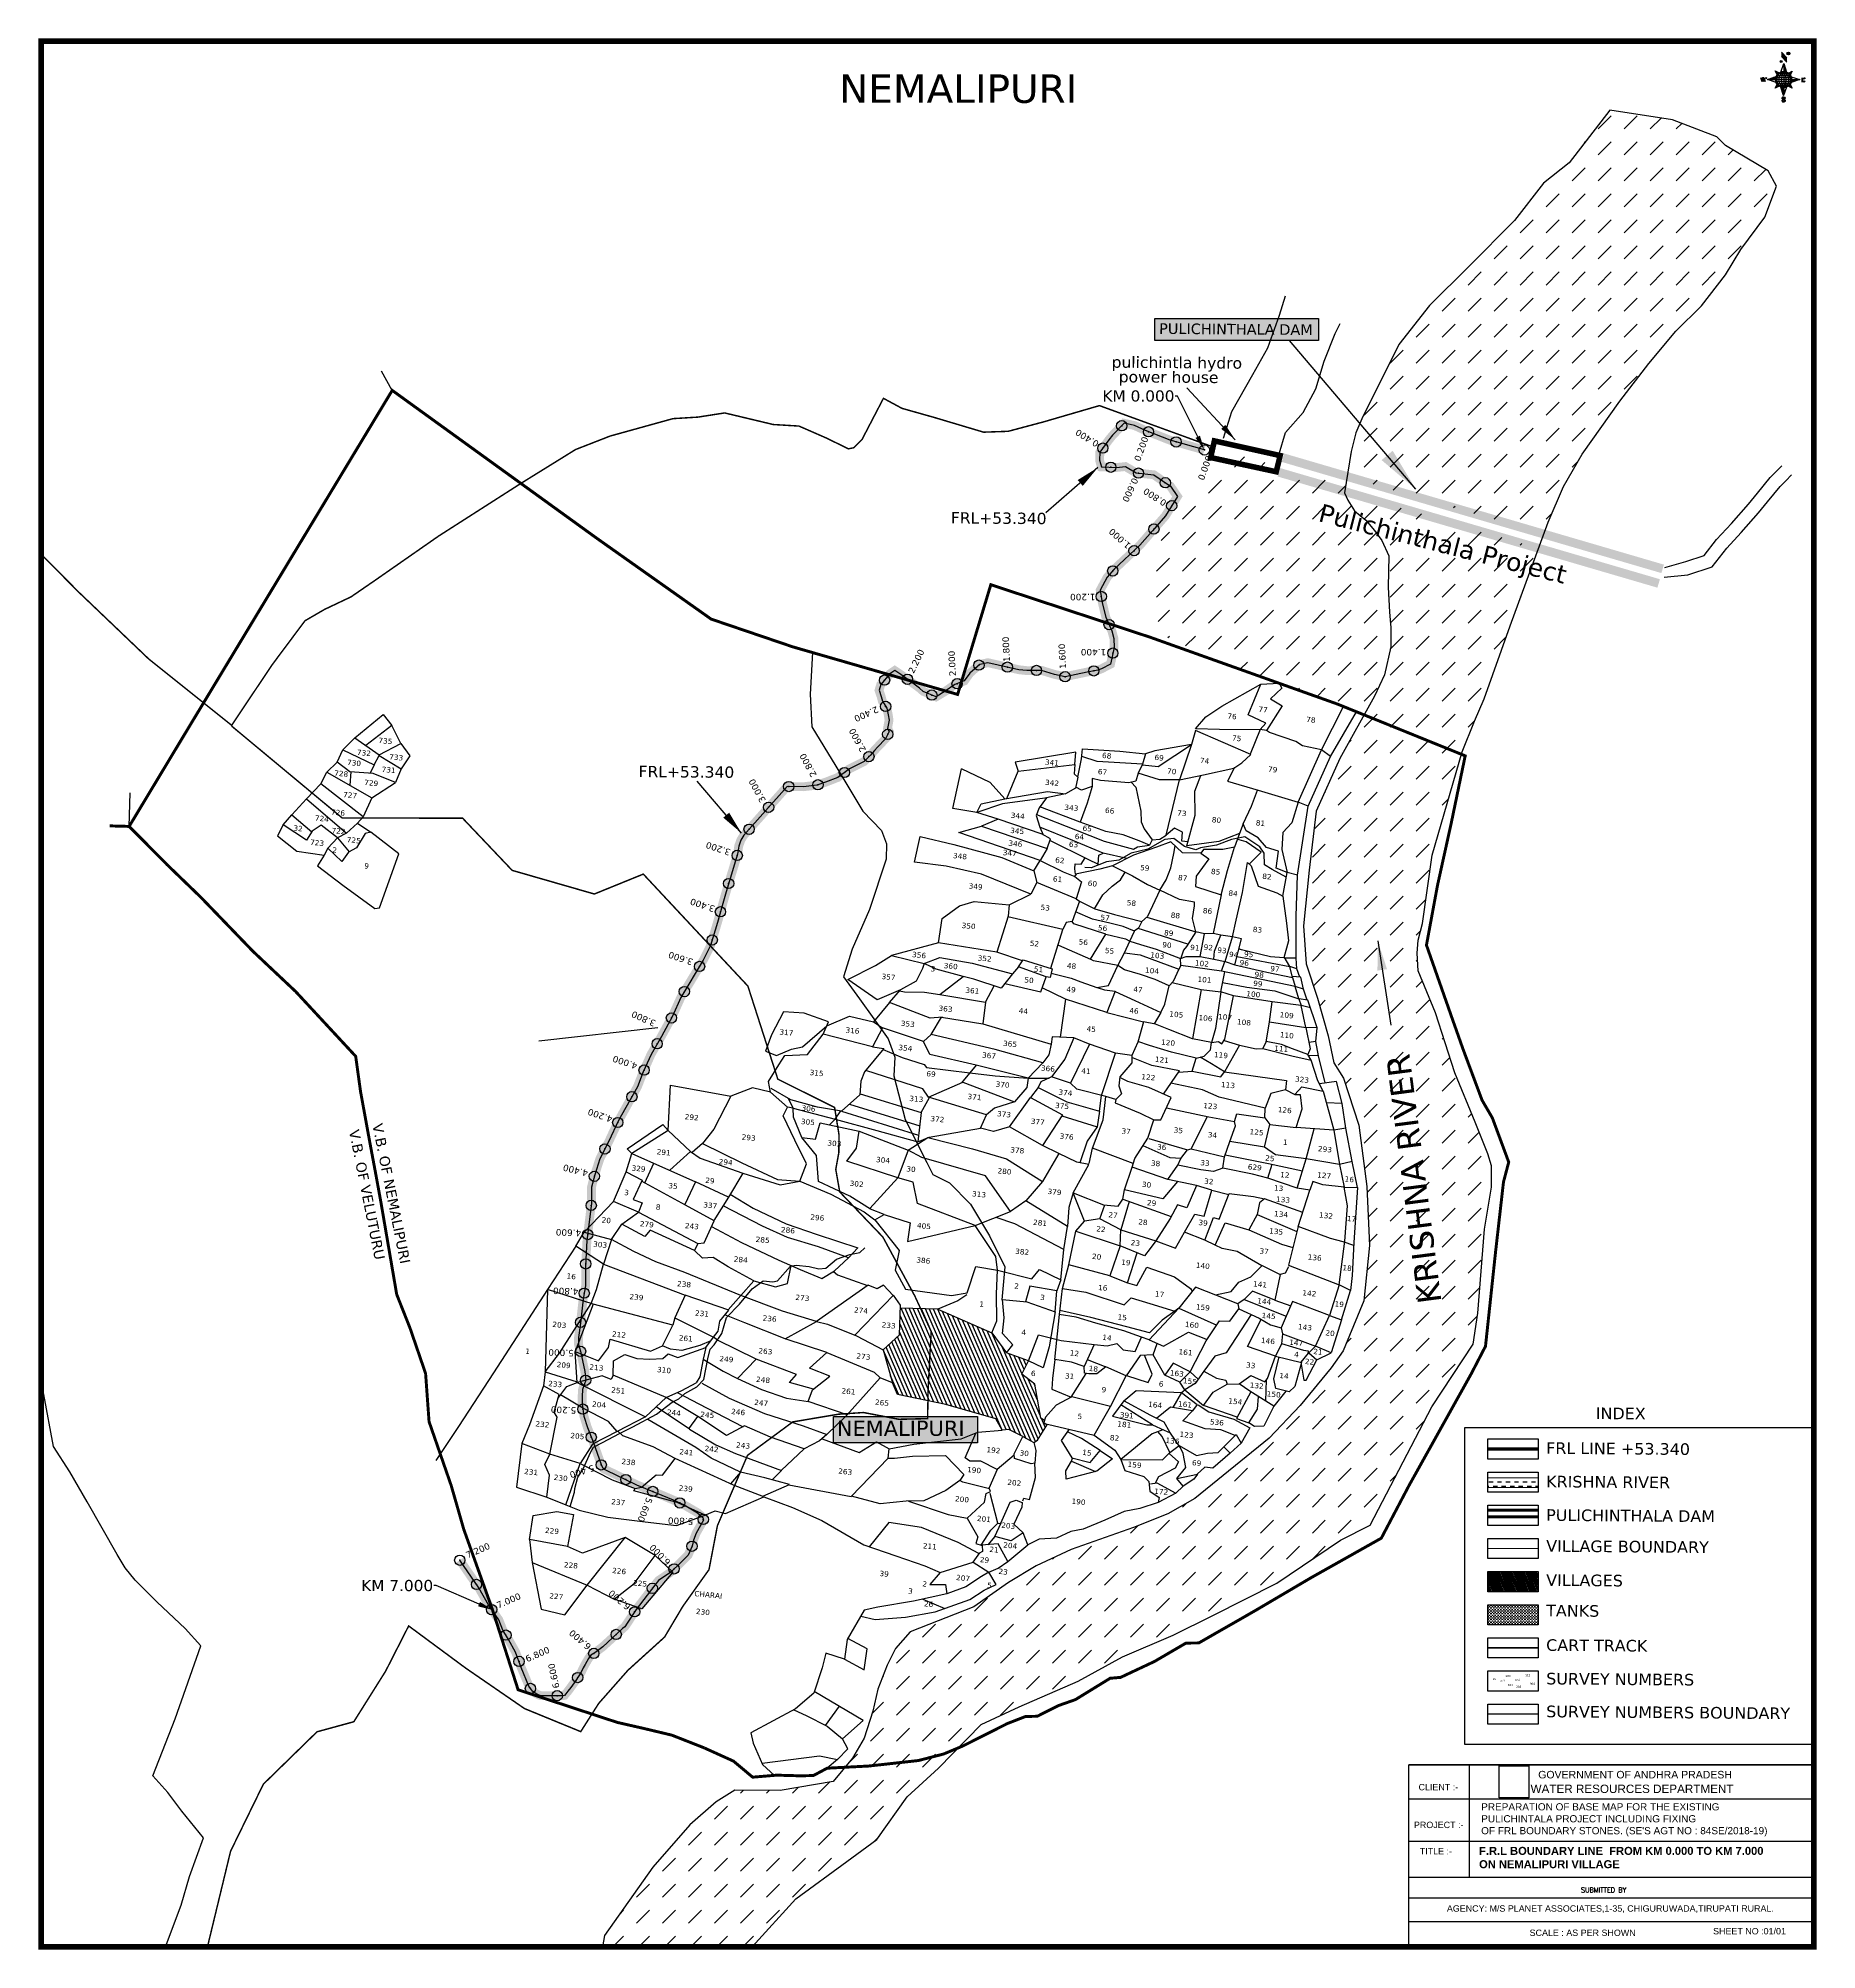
# Model space of a CAD drawing. Header units: inches. Extents: x 394917 to 400966, y 1849701 to 1856199.
import ezdxf
from ezdxf import colors
from ezdxf.entities.mleader import LeaderData, LeaderLine
from ezdxf.math import Vec2, Vec3

# ---------------------------------------------------------------- set-up
doc = ezdxf.new("R2010")
doc.units = ezdxf.units.IN
doc.header["$MEASUREMENT"] = 0
doc.header["$PDMODE"] = 32
doc.header["$PDSIZE"] = 35
for name, color, linetype in [('BND', 6, 'Continuous'), ('bord', 1, 'Continuous'), ('FRL', 3, 'Continuous'), ('NALA', 4, 'Continuous'), ('points', 161, 'Continuous'), ('ROAD', 1, 'Continuous'), ('ROADS', 50, 'Continuous'), ('SY.AREA', 7, 'Continuous'), ('TABLE', 7, 'Continuous'), ('TEXT', 7, 'Continuous'), ('VILLAGE AREA', 1, 'Continuous')]:
    doc.layers.add(name, color=color, linetype=linetype)
doc.styles.add('I', font='romans.shx', dxfattribs={"width": 0.9, "height": 3})
doc.styles.add('LE', font='arial.ttf', dxfattribs={"height": 3})
doc.styles.get("Standard").update_dxf_attribs({"font": 'verdana.ttf'})
doc.linetypes.add('FENCELINE2', pattern='A,0.25,-0.1,[132,ltypeshp.shx,S=0.1,R=0,X=-0.1,Y=0],-0.1,1', length=1.45)
doc.dimstyles.get("Standard").update_dxf_attribs({"dimtxt": 0.18, "dimasz": 0.18, "dimexe": 0.18, "dimexo": 0.0625, "dimgap": 0.09, "dimtad": 0, "dimtih": 1, "dimtoh": 1, "dimdec": 4, "dimzin": 0, "dimdsep": 46, "dimtxsty": 'Standard', "dimcen": 0.09, "dimadec": 0, "dimazin": 0, "dimtfac": 1, "dimtdec": 4, "dimtofl": 0, "dimtmove": 0, "dimatfit": 3, "dimfxl": 1, "dimtolj": 1, "dimtzin": 0, "dimarcsym": 0})
picture_1 = doc.add_image_def('image1.png', size_in_pixel=(5098, 5519))
pattern_1 = [(267.297113149, (-8720374.938, 50637915.138), (10.5367255337, -0.497431438), [])]
pattern_2 = [(357.297113149, (-8720374.938, 50637915.138), (0.497431438, 10.5367255337), [])]

# ---------------------------------------------------------------- blocks, each defined once
blk = doc.blocks.new('*X23')
at = {"color": 0, "linetype": 'Continuous'}
for p, q in [((6321.6, 240.5), (6322.3, 241.2)), ((6321.6, 240.3), (6322.3, 241)), ((6321.6, 240.1), (6322.3, 240.8)), ((6321.6, 239.9), (6322.4, 240.7)), ((6321.6, 239.8), (6322.4, 240.6)), ((6321.6, 239.6), (6322.5, 240.5)), ((6321.6, 239.4), (6322.5, 240.3)), ((6321.6, 239.2), (6322.6, 240.2)), ((6321.7, 239.1), (6322.6, 240.1)), ((6321.8, 240.8), (6322.4, 241.4)), ((6321.8, 239), (6322.7, 240)), ((6321.8, 239), (6322.8, 239.9)), ((6321.9, 238.9), (6322.9, 239.8)), ((6322, 238.8), (6323, 239.7)), ((6322.1, 241.3), (6322.4, 241.6)), ((6322.1, 238.7), (6323.1, 239.6)), ((6322.2, 238.6), (6323.1, 239.6)), ((6322.3, 238.5), (6323.2, 239.5)), ((6322.4, 238.5), (6323.3, 239.4)), ((6322.5, 238.4), (6323.4, 239.3)), ((6322.7, 238.4), (6323.6, 239.3)), ((6322.8, 238.3), (6323.7, 239.2)), ((6322.9, 238.3), (6323.8, 239.1)), ((6323.1, 238.2), (6323.9, 239.1)), ((6323.2, 238.2), (6324, 239)), ((6323.3, 238.2), (6324.2, 239)), ((6323.5, 238.1), (6324.3, 238.9)), ((6323.7, 238.1), (6324.4, 238.9)), ((6323.8, 238.1), (6324.6, 238.8)), ((6324.1, 238.2), (6324.7, 238.8)), ((6324.3, 238.3), (6324.9, 238.8)), ((6324.6, 238.3), (6325.1, 238.8)), ((6324.8, 238.4), (6325.2, 238.8)), ((6325.1, 238.5), (6325.4, 238.8)), ((6325.4, 238.6), (6325.6, 238.8))]:
    blk.add_line(p, q, dxfattribs=at)
blk = doc.blocks.new('*X22')
at = {"color": 0, "linetype": 'Continuous'}
for p, q in [((6324.4, 240.3), (6324.5, 240.4)), ((6324.6, 240.3), (6324.8, 240.5)), ((6324.7, 240.2), (6325, 240.5)), ((6324.8, 240.2), (6325.2, 240.6)), ((6325, 240.1), (6325.5, 240.6)), ((6325.1, 240.1), (6325.6, 240.6)), ((6325.2, 240), (6325.8, 240.6)), ((6325.3, 240), (6326, 240.6)), ((6325.4, 239.9), (6326.1, 240.6)), ((6325.5, 239.8), (6326.2, 240.5)), ((6325.6, 239.8), (6326.3, 240.5)), ((6325.7, 239.7), (6326.5, 240.4)), ((6325.9, 239.6), (6326.6, 240.3)), ((6326, 239.5), (6326.7, 240.3)), ((6326, 239.4), (6326.8, 240.2)), ((6326.1, 239.3), (6327, 240.2)), ((6326.2, 239.3), (6327.1, 240.1)), ((6326.3, 239.2), (6327.1, 240)), ((6326.4, 239.1), (6327.2, 239.9)), ((6326.5, 239), (6327.3, 239.8)), ((6326.5, 238.9), (6327.4, 239.7)), ((6326.6, 238.8), (6327.5, 239.6)), ((6326.7, 238.7), (6327.5, 239.5)), ((6326.8, 238.6), (6327.6, 239.4)), ((6326.8, 238.5), (6327.7, 239.3)), ((6326.8, 236.5), (6327.4, 237)), ((6326.9, 238.3), (6327.8, 239.2)), ((6326.9, 238.2), (6327.9, 239.1)), ((6326.9, 236.8), (6327.6, 237.4)), ((6327, 238.1), (6327.8, 239)), ((6327, 237.9), (6327.8, 238.8)), ((6327, 237.8), (6327.8, 238.6)), ((6327, 237.6), (6327.8, 238.4)), ((6327, 237.4), (6327.8, 238.2)), ((6327, 237.3), (6327.8, 238)), ((6327, 237.1), (6327.8, 237.9))]:
    blk.add_line(p, q, dxfattribs=at)
blk = doc.blocks.new('H')
at = {"layer": 'bord', "extrusion": (0.000427885, 0.004792, 0.999988)}
h = blk.add_hatch(dxfattribs=at)
h.set_pattern_fill('LINE', color=8, scale=84.387686, angle=-2.7029, style=0)
h.set_pattern_definition(pattern_2)
h.paths.add_polyline_path([(-492, 786, -0.090992), (-448, 775), (-486, 912)])
h = blk.add_hatch(dxfattribs=at)
h.set_pattern_fill('LINE', color=8, scale=84.387686, angle=-92.7029, style=0)
h.set_pattern_definition(pattern_1)
h.paths.add_polyline_path([(-625, 665, -0.090992), (-615, 710), (-751, 671)])
h = blk.add_hatch(dxfattribs=at)
h.set_pattern_fill('LINE', color=8, scale=84.387686, angle=-92.7029, style=0)
h.set_pattern_definition(pattern_1)
h.paths.add_polyline_path([(-246, 647), (-372, 653, -0.090992), (-382, 609)])
h = blk.add_hatch(dxfattribs=at)
h.set_pattern_fill('LINE', color=8, scale=84.387686, angle=-2.7029, style=0)
h.set_pattern_definition(pattern_2)
h.paths.add_polyline_path([(-504, 533, -0.090992), (-549, 543), (-510, 406)])
for p, q in [((-538, 774, -1216), (-487, 906, -1216)), ((-519, 1020, -1217), (-435, 927, -1216)), ((-516, 1087, -1217), (-432, 994, -1217)), ((-487, 906, -1216), (-493, 780, -1216)), ((-487, 906, -1216), (-448, 769, -1216)), ((-865, 701, -1215), (-847, 638, -1215)), ((-847, 700, -1215), (-829, 637, -1215)), ((-829, 699, -1215), (-811, 636, -1215)), ((-829, 699, -1215), (-811, 698, -1215)), ((-811, 698, -1215), (-794, 635, -1215)), ((-752, 665, -1215), (-615, 704, -1215)), ((-752, 665, -1215), (-625, 659, -1215)), ((-619, 614, -1215), (-752, 665, -1215)), ((-627, 794, -1216), (-567, 760, -1216)), ((-627, 794, -1216), (-584, 747, -1215)), ((-599, 731, -1215), (-627, 794, -1216)), ((-421, 753, -1216), (-359, 781, -1216)), ((-359, 781, -1216), (-405, 739, -1216)), ((-359, 781, -1216), (-392, 721, -1215)), ((-246, 641, -1215), (-383, 603, -1215)), ((-379, 693, -1215), (-246, 641, -1215)), ((-373, 647, -1215), (-246, 641, -1215)), ((-213, 669, -1215), (-217, 601, -1215)), ((-197, 600, -1215), (-194, 668, -1215)), ((-639, 526, -1214), (-606, 585, -1215)), ((-639, 526, -1214), (-593, 568, -1215)), ((-577, 553, -1215), (-639, 526, -1214)), ((-511, 400, -1214), (-549, 537, -1214)), ((-460, 533, -1215), (-511, 400, -1214)), ((-505, 527, -1214), (-511, 400, -1214)), ((-371, 513, -1214), (-431, 546, -1215)), ((-371, 513, -1214), (-414, 560, -1215)), ((-399, 576, -1215), (-371, 513, -1214))]:
    blk.add_line(p, q, dxfattribs=at)
at = {"layer": 'bord', "color": 8, "linetype": 'ByBlock', "extrusion": (0.000427885, 0.004792, 0.999988)}
for p, q in [((-373, 647, -1215), (-625, 659, -1215)), ((-378, 616, -1215), (-623, 628, -1215)), ((-375, 679, -1215), (-620, 691, -1215)), ((-386, 711, -1215), (-605, 722, -1215)), ((-411, 744, -1216), (-578, 752, -1216)), ((-493, 780, -1216), (-505, 527, -1214)), ((-392, 585, -1215), (-611, 595, -1215)), ((-420, 555, -1215), (-587, 562, -1215))]:
    blk.add_line(p, q, dxfattribs=at)
at = {"layer": 'bord', "extrusion": (0.000427885, 0.004792, 0.999988), "elevation": -1212}
for points, const_width in [([(-530, 950, 1), (-520, 939, 1)], 14.8), ([(-414, 1073, 1), (-398, 1058, 1)], 22.3), ([(-776, 697, 1), (-769, 690, 1)], 8.9), ([(-180, 618, 1), (-173, 611, 1)], 9.79), ([(-178, 667, 1), (-171, 660, 1)], 9.79), ([(-525, 322, 1), (-533, 329, 1)], 11.1), ([(-490, 362, 1), (-498, 369, 1)], 11.1)]:
    blk.add_lwpolyline(points, format="xyb", close=True, dxfattribs=dict(at, const_width=const_width))
for points, const_width in [([(-522, 960), (-516, 1093)], 1.61), ([(-434, 933), (-428, 1066)], 1.61), ([(-870, 707), (-846, 706)], 0.642), ([(-829, 643), (-855, 644)], 0.642), ([(-829, 643), (-821, 678)], 0.642), ([(-811, 642), (-784, 641)], 0.642), ([(-793, 641), (-782, 694)], 0.642), ([(-223, 676), (-174, 673)], 0.706), ([(-195, 645), (-185, 644)], 0.706), ([(-177, 605), (-226, 607)], 0.706)]:
    blk.add_lwpolyline(points, dxfattribs=dict(at, const_width=const_width))
for points in [[(-537, 317), (-531, 310), (-520, 307), (-505, 307), (-494, 310), (-486, 318), (-487, 326), (-491, 333), (-494, 336), (-503, 341), (-522, 347), (-530, 352), (-534, 355), (-537, 363), (-537, 373), (-530, 381), (-520, 384), (-504, 384), (-493, 380), (-487, 373)], [(-522, 348), (-526, 354), (-528, 361), (-528, 371), (-526, 375), (-521, 381), (-515, 384)], [(-505, 307), (-499, 312), (-497, 319), (-497, 327), (-501, 335), (-509, 343)]]:
    blk.add_lwpolyline(points, dxfattribs=at)
at = {"layer": 'bord', "extrusion": (0.000427885, 0.004792, 0.999988)}
for centre, radius in [((-525, 944, -1212), 14.8), ((-406, 1065, -1212), 22.3), ((-773, 694, -1212), 8.9), ((-498, 659, -1212), 127), ((-177, 615, -1212), 9.79), ((-174, 663, -1212), 9.79), ((-529, 325, -1212), 11.1), ((-494, 365, -1212), 11.1)]:
    blk.add_circle(centre, radius, dxfattribs=at)
at = {"layer": 'bord', "color": 8, "linetype": 'ByBlock', "extrusion": (0.000427885, 0.004792, 0.999988)}
for centre, radius, start, end in [((-482, 658, -1212), 128, 94.9254, 259.6691), ((-437, 656, -1212), 141, 113.2864, 241.308), ((-316, 651, -1212), 222, 142.5892, 212.0053), ((-560, 662, -1212), 141, 293.2864, 61.308), ((-681, 668, -1212), 222, 322.5892, 32.0053), ((-515, 660, -1212), 128, 274.9254, 79.6691)]:
    blk.add_arc(centre, radius, start, end, dxfattribs=at)
at = {"layer": 'bord', "extrusion": (0.000427885, 0.004792, 0.999988)}
for points in [[(-516, 1093, -1212), (-431, 1000, -1212), (-519, 1026, -1212), (-434, 933, -1212)], [(-864, 707, -1212), (-846, 706, -1212), (-846, 644, -1212), (-829, 643, -1212)], [(-829, 705, -1212), (-811, 704, -1212), (-811, 642, -1212), (-793, 641, -1212)], [(-193, 674, -1212), (-197, 606, -1212), (-213, 675, -1212), (-216, 607, -1212)]]:
    blk.add_solid(points, dxfattribs=at)
at = {"layer": 'bord', "extrusion": (0.000427885, 0.004792, 0.999988), "xscale": 7.977342409717546, "yscale": 7.977342408231451, "zscale": 7.977342408476333, "rotation": 138.0840426661453}
for name, p in [('*X22', (38301, -31929, -1212)), ('*X23', (38314, -31951, -1212))]:
    blk.add_blockref(name, p, dxfattribs=at)

msp = doc.modelspace()

# ---------------------------------------------------------------- hatches: boundary and pattern name
h = msp.add_hatch()
h.set_pattern_fill('DASH', color=4, scale=500, angle=45)
h.paths.add_polyline_path([(399648.9, 1855290.3), (399544.8, 1855157.5), (399418.3, 1854904.9), (399398, 1854857.5), (399382.2, 1854794.4), (399368.4, 1854709), (400037, 1854513.4), (400051.7, 1854553.4), (400103.9, 1854675.2), (400167.8, 1854785.3), (400295.4, 1854965), (400394.1, 1855092.5), (400486.9, 1855202.6), (400574, 1855289.6), (400655.2, 1855393.9), (400707.5, 1855480.9), (400788.7, 1855591), (400829.3, 1855695.3), (400800.3, 1855747.5), (400655.2, 1855834.5), (400626.2, 1855863.4), (400475.3, 1855921.4), (400262, 1855954.7), (400123.2, 1855775.6), (400036.4, 1855706.3), (399938.1, 1855579.2), (399782, 1855423.2)])
h.paths.add_polyline_path([(399922.5, 1854201.1), (400019.3, 1854464.9), (399360.2, 1854657.8), (399359.5, 1854653.6), (399370.8, 1854628.7), (399393.4, 1854592.6), (399431.8, 1854561), (399461.2, 1854524.9), (399486.1, 1854491), (399510.9, 1854439.1), (399508.6, 1854333.1), (399513.2, 1854247.3), (399517.7, 1854195.4), (399517.7, 1854129.9), (399495.1, 1854035.1), (399461.5, 1853962.7), (399426.1, 1853898.7), (399756.9, 1853764.7), (399759.3, 1853772.8), (399801.7, 1853877.8), (399834.9, 1853953.3)])
h.paths.add_polyline_path([(399756.9, 1853764.7), (399426.1, 1853898.7), (399343.9, 1853750), (399263.5, 1853571.4), (399239.7, 1853370.5), (399220.4, 1853181.5), (399229.4, 1853051.9), (399268, 1852935.8), (399303.8, 1852807.7), (399323.1, 1852715.6), (399355.9, 1852663.3), (399408, 1852504), (399435.5, 1852295.4), (399444.3, 1852095.2), (399425.1, 1851906.9), (399354.7, 1851736.8), (399314.8, 1851679.3), (399208.3, 1851550.6), (399103.4, 1851439.9), (398851.1, 1851234.4), (398759, 1851183.3), (398642, 1851136.6), (398430, 1851062.1), (398310.6, 1851006.6), (398217.3, 1850949.8), (398099.3, 1850866.9), (397882, 1850781.9), (397832.4, 1850725.1), (397804.7, 1850668.3), (397772.7, 1850586.8), (397755.2, 1850512.6), (397725.6, 1850420.7), (397686.4, 1850352.5), (397660.9, 1850321.3), (397741.8, 1850325.6), (397910.4, 1850344.2), (397995.9, 1850366.3), (398046, 1850387.1), (398124.4, 1850467), (398253.1, 1850527), (398453.4, 1850613.8), (398605.1, 1850696.7), (398776.7, 1850770.7), (398912.1, 1850837.5), (399129.8, 1850947), (399345.5, 1851093.7), (399447, 1851144.3), (399656.3, 1851546), (399796.8, 1851759.2), (399813.2, 1851864.9), (399835.8, 1852149.9), (399859.2, 1852292.8), (399859.2, 1852365.6), (399847.5, 1852406.5), (399803.7, 1852514.3), (399735, 1852682), (399669.1, 1852885.3), (399610.5, 1853028.4), (399606.8, 1853088.8), (399610.5, 1853132.7), (399625.1, 1853189.3), (399657.4, 1853422.3)])
h.paths.add_polyline_path([(397621.1, 1850272.7), (397440.6, 1850242.4), (397285.9, 1850243.2), (397222.7, 1850203.9), (397132.9, 1850125.4), (397007.8, 1849982.1), (396842.7, 1849749.6), (396835.8, 1849711), (397345.4, 1849711), (397493.6, 1849874.6), (397666.7, 1850001.3), (397769.7, 1850075.5), (397872.7, 1850221.3), (397978.5, 1850318.4), (398046, 1850387.1), (397995.9, 1850366.3), (397910.4, 1850344.2), (397741.8, 1850325.6), (397660.9, 1850321.3)])
h.paths.add_polyline_path([(399238, 1854525.8), (400117.9, 1854301.2), (400148.3, 1854420.7), (399268.5, 1854645.2)], flags=9)
h.paths.add_polyline_path([(399714.4, 1851885.1), (399593.7, 1852816.5), (399470.4, 1852800.5), (399591.1, 1851869.1)], flags=24)
h = msp.add_hatch(color=2)
h.dxf.hatch_style = 1
h.paths.add_polyline_path([(398714.1, 1855245.5), (399271.3, 1855245.5), (399271.3, 1855171.5), (398714.1, 1855171.5)])
h = msp.add_hatch()
h.set_pattern_fill('DASH', color=4, scale=500, angle=45)
h.paths.add_polyline_path([(399510.9, 1854439.1), (399486.1, 1854491), (399461.2, 1854524.9), (399431.8, 1854561), (399393.4, 1854592.6), (399370.8, 1854628.7), (399359.5, 1854653.6), (399363.7, 1854679.4), (399002.4, 1854780.6), (398952.3, 1854780.3), (398868.6, 1854653.3), (398831.6, 1854614.7), (398788.1, 1854571.3), (398738.2, 1854498.9), (398705.9, 1854409.8), (398702.7, 1854310.1), (398723.6, 1854221.7), (398742.9, 1854168.6), (398931.8, 1854079.4), (399336, 1853935.2), (399420, 1853901.2), (399435.4, 1853915.5), (399461.5, 1853962.7), (399495.1, 1854035.1), (399517.7, 1854129.9), (399517.7, 1854195.4), (399513.2, 1854247.3), (399508.6, 1854333.1)])
h.paths.add_polyline_path([(398971.6, 1854484.1), (399319.2, 1854481.3), (399319.7, 1854541.4), (398972.1, 1854544.2)], flags=24)
h = msp.add_hatch(color=2)
h.dxf.hatch_style = 1
h.paths.add_polyline_path([(397621.7, 1851513.2), (398111, 1851513.2), (398111, 1851424.3), (397621.7, 1851424.3)])
h = msp.add_hatch()
h.set_pattern_fill('DASH', color=4, scale=115.50482)
h.set_pattern_definition([(0, (329219.525, 1496691.303), (14.4381025, 14.4381025), [14.4381025, -14.4381025])])
h.paths.add_polyline_path([(399846.7, 1851305.3), (399846.7, 1851272.5), (400017.7, 1851272.5), (400017.7, 1851305.3)])
h = msp.add_hatch()
h.set_pattern_fill('DASH', color=4, scale=38.501607)
h.set_pattern_definition([(0, (329219.525, 1496691.303), (4.81270083, 4.81270083), [4.81270083, -4.81270083])])
h.paths.add_polyline_path([(399846.7, 1850874), (399846.7, 1850805.5), (400017.7, 1850805.5), (400017.7, 1850874)])
at = {"layer": 'VILLAGE AREA', "linetype": 'ByBlock'}
h = msp.add_hatch(dxfattribs=at)
h.set_pattern_fill('ANSI31', color=256, scale=100, angle=68.5464313)
h.paths.add_polyline_path([(398209.9, 1851729.7), (398160.7, 1851797.7), (397976.7, 1851878.1), (397849.9, 1851882.4), (397846.8, 1851791), (397791, 1851740.7), (397822.3, 1851628.3), (397839.3, 1851588.3), (398003.5, 1851554.6), (398174.1, 1851505.5), (398195.7, 1851467.6), (398218.4, 1851469.9), (398265.5, 1851445.7), (398303.6, 1851424.9), (398315.7, 1851433.2), (398348.2, 1851484.8), (398337.1, 1851493.5), (398339.4, 1851500), (398326.6, 1851508.2), (398306.4, 1851623.6), (398261.8, 1851658.1), (398284.9, 1851702.7)])
h = msp.add_hatch(dxfattribs=at)
h.set_pattern_fill('ANSI31', color=256, scale=34.168973, angle=68.54643)
h.set_pattern_definition([(113.5464313, (274964.0015, 1221882.1914), (-3.91549369, -1.706279376), [])])
h.paths.add_polyline_path([(400017.7, 1850918.2), (400017.7, 1850986.7), (399846.7, 1850986.7), (399846.7, 1850918.2)])

# ---------------------------------------------------------------- linework, layer by layer
for points, const_width in [([(394927.2, 1856188.7), (400955.8, 1856188.7), (400955.8, 1849711), (394927.2, 1849711)], 20), ([(400955.8, 1856188.7), (400741.9, 1856188.7), (400741.9, 1855956.3), (400955.8, 1855956.3)], 0.175)]:
    msp.add_lwpolyline(points, close=True, dxfattribs=dict(const_width=const_width))
at = {"color": 4}
for points in [[(397345.4, 1849711), (397493.6, 1849874.6), (397666.7, 1850001.3), (397769.7, 1850075.5), (397872.7, 1850221.3), (397978.5, 1850318.4), (398124.4, 1850467), (398253.1, 1850527), (398453.4, 1850613.8), (398605.1, 1850696.7), (398776.7, 1850770.7), (398912.1, 1850837.5), (399129.8, 1850947), (399345.5, 1851093.7), (399447, 1851144.3), (399656.3, 1851546), (399796.8, 1851759.2), (399813.2, 1851864.9), (399835.8, 1852149.9), (399859.2, 1852292.8), (399859.2, 1852365.6), (399847.5, 1852406.5), (399803.7, 1852514.3), (399735, 1852682), (399669.1, 1852885.3), (399610.5, 1853028.4), (399606.8, 1853088.8), (399610.5, 1853132.7), (399625.1, 1853189.3), (399657.4, 1853422.3), (399759.3, 1853772.8), (399801.7, 1853877.8), (399834.9, 1853953.3), (399922.5, 1854201.1), (400051.7, 1854553.4), (400103.9, 1854675.2), (400167.8, 1854785.3), (400295.4, 1854965), (400394.1, 1855092.5), (400486.9, 1855202.6), (400574, 1855289.6), (400655.2, 1855393.9), (400707.5, 1855480.9), (400788.7, 1855591), (400829.3, 1855695.3), (400800.3, 1855747.5), (400655.2, 1855834.5), (400626.2, 1855863.4), (400475.3, 1855921.4), (400262, 1855954.7), (400123.2, 1855775.6), (400036.4, 1855706.3), (399938.1, 1855579.2), (399782, 1855423.2), (399782, 1855423.2), (399648.9, 1855290.3), (399544.8, 1855157.5), (399418.3, 1854904.9), (399398, 1854857.5), (399382.2, 1854794.4), (399359.5, 1854653.6), (399370.8, 1854628.7), (399393.4, 1854592.6), (399431.8, 1854561), (399461.2, 1854524.9), (399486.1, 1854491), (399510.9, 1854439.1), (399508.6, 1854333.1), (399513.2, 1854247.3), (399517.7, 1854195.4), (399517.7, 1854129.9), (399495.1, 1854035.1), (399461.5, 1853962.7), (399343.9, 1853750), (399263.5, 1853571.4), (399239.7, 1853370.5), (399220.4, 1853181.5), (399229.4, 1853051.9), (399268, 1852935.8), (399303.8, 1852807.7), (399323.1, 1852715.6), (399355.9, 1852663.3), (399408, 1852504), (399435.5, 1852295.4), (399444.3, 1852095.2), (399425.1, 1851906.9), (399354.7, 1851736.8), (399314.8, 1851679.3), (399208.3, 1851550.6), (399103.4, 1851439.9), (398851.1, 1851234.4), (398759, 1851183.3), (398642, 1851136.6), (398430, 1851062.1), (398310.6, 1851006.6), (398217.3, 1850949.8), (398099.3, 1850866.9), (397882, 1850781.9), (397832.4, 1850725.1), (397804.7, 1850668.3), (397772.7, 1850586.8), (397755.2, 1850512.6), (397725.6, 1850420.7), (397686.4, 1850352.5), (397621.1, 1850272.7), (397440.6, 1850242.4), (397285.9, 1850243.2), (397222.7, 1850203.9), (397132.9, 1850125.4), (397007.8, 1849982.1), (396842.7, 1849749.6), (396835.8, 1849711)], [(398948.1, 1854838.8), (398976.6, 1854929.9), (399047.8, 1855055.2), (399099.2, 1855146.3), (399139.1, 1855257.4), (399159, 1855322.9)], [(399137, 1854786.2), (399159, 1854858.7), (399218.9, 1854927), (399261.7, 1855006.8), (399290.2, 1855100.8), (399327.3, 1855194.7), (399344.4, 1855228.9)]]:
    msp.add_lwpolyline(points, dxfattribs=at)
at = {"color": 2}
for points in [[(398714.1, 1855245.5), (399271.3, 1855245.5), (399271.3, 1855171.5), (398714.1, 1855171.5)], [(397621.7, 1851513.2), (398111, 1851513.2), (398111, 1851424.3), (397621.7, 1851424.3)]]:
    msp.add_lwpolyline(points, close=True, dxfattribs=at)
at = {"color": 5, "const_width": 18.9}
msp.add_lwpolyline([(398904.4, 1854773.3), (398917.1, 1854829.9), (399140.9, 1854780.1), (399127.3, 1854725.1), (398904.4, 1854773.3)], dxfattribs=at)
at = {"color": 0, "linetype": 'FENCELINE2', "ltscale": 80}
for points, const_width in [([(399150, 1854772.9), (400441.6, 1854395)], 30), ([(399136.4, 1854723.3), (400428, 1854345.4)], 30), ([(400017.7, 1851195), (399846.7, 1851195)], 10.3), ([(400017.7, 1851172.8), (399846.7, 1851172.8)], 10.3)]:
    msp.add_lwpolyline(points, dxfattribs=dict(at, const_width=const_width))
at = {"color": 1}
for points in [[(400447, 1854366.6), (400527.5, 1854374.2), (400610, 1854401.7), (400659.8, 1854465.5), (400709, 1854518.9), (400767.6, 1854585.2), (400798.7, 1854623), (400841, 1854674.6), (400860.5, 1854694.2), (400879.5, 1854714.3)], [(400449.2, 1854399.5), (400520.5, 1854419.7), (400582.6, 1854440.4), (400625.2, 1854494.9), (400675.3, 1854549.3), (400733.1, 1854614.7), (400763.7, 1854651.8), (400807.3, 1854705.1), (400828, 1854725.8), (400846.6, 1854745.4)]]:
    msp.add_lwpolyline(points, dxfattribs=at)
at = {"color": 190}
msp.add_lwpolyline([(397024, 1852835), (396619.3, 1852789.8)], dxfattribs=at)
at = {"color": 0}
for points in [[(399768.3, 1851476.1), (400955.8, 1851476.1), (400955.8, 1850398.5), (399768.3, 1850398.5)], [(399846.7, 1851437.4), (400017.7, 1851437.4), (400017.7, 1851368.9), (399846.7, 1851368.9)], [(399846.7, 1851324.8), (400017.7, 1851324.8), (400017.7, 1851256.2), (399846.7, 1851256.2)], [(399846.7, 1851212.1), (400017.7, 1851212.1), (400017.7, 1851143.5), (399846.7, 1851143.5)], [(399846.7, 1851099.4), (400017.7, 1851099.4), (400017.7, 1851030.9), (399846.7, 1851030.9)], [(399846.7, 1850986.7), (400017.7, 1850986.7), (400017.7, 1850918.2), (399846.7, 1850918.2)], [(399846.7, 1850874), (400017.7, 1850874), (400017.7, 1850805.5), (399846.7, 1850805.5)], [(399846.7, 1850761.3), (400017.7, 1850761.3), (400017.7, 1850692.8), (399846.7, 1850692.8)], [(399846.7, 1850648.6), (400017.7, 1850648.6), (400017.7, 1850580.1), (399846.7, 1850580.1)], [(399846.7, 1850536), (400017.7, 1850536), (400017.7, 1850467.4), (399846.7, 1850467.4)]]:
    msp.add_lwpolyline(points, close=True, dxfattribs=at)
at = {"color": 4, "const_width": 3.85}
for points in [[(400017.7, 1851305.3), (399846.7, 1851305.3)], [(400017.7, 1851272.5), (399846.7, 1851272.5)]]:
    msp.add_lwpolyline(points, dxfattribs=at)
msp.add_lwpolyline([(399577.9, 1850329.2), (400955.8, 1850329.2), (400955.8, 1849711), (399577.9, 1849711)], close=True)
at = {"layer": 'BND', "lineweight": 30}
for points in [[(396121.1, 1855001.6), (396084.8, 1855067)], [(395226.5, 1853519.5), (395226.5, 1853519.5)]]:
    msp.add_lwpolyline(points, dxfattribs=at)
for points, const_width in [([(397181.1, 1850387.7), (397281.7, 1850342.2), (397346.8, 1850287.7), (397428.9, 1850294.5), (397507.4, 1850292.3), (397553.4, 1850293.2), (397600.3, 1850318.2), (397741.8, 1850325.6), (397910.4, 1850344.2), (397995.9, 1850366.3), (398062.5, 1850394), (398212.3, 1850469.6), (398274.9, 1850494), (398314.8, 1850494.7), (398386.9, 1850531.1), (398444.5, 1850551.3), (398562.7, 1850623.9), (398598.2, 1850626.9), (398713.8, 1850681.2), (398820.5, 1850743.5), (398864, 1850743.9), (399054.4, 1850852.9), (399247, 1850966.3), (399484.7, 1851100), (399579.2, 1851279.4), (399790.8, 1851659.2), (399839.1, 1851752.4), (399873.4, 1852073.8), (399900.3, 1852310.8), (399918.1, 1852378.4), (399862.4, 1852528.8), (399827.5, 1852588.7), (399763, 1852761.6), (399726.7, 1852864.1), (399638.3, 1853115.9), (399675.9, 1853319.2), (399722.5, 1853530.2), (399770.1, 1853759.4), (399336, 1853935.2), (398699.3, 1854162.3), (398383.2, 1854266.5), (398156.8, 1854341.1), (398043.9, 1853968.1), (397483.2, 1854129.9), (397205.7, 1854224.2), (396814.9, 1854500.3), (396121.1, 1855001.6), (395438.7, 1853871.9), (395226.5, 1853519.5), (395160.3, 1853521.3)], 10), ([(395226.5, 1853519.5), (395226.5, 1853519.5), (395356.1, 1853388.8), (395470.4, 1853278.4), (395648.1, 1853094.3), (395792.6, 1852958.3), (395996.9, 1852738), (396013.3, 1852618.8), (396045, 1852445.2), (396065.5, 1852335.9), (396082.9, 1852240.5), (396136.4, 1851928.5), (396181.3, 1851815.2), (396234.6, 1851660), (396246.4, 1851496.2), (396321.9, 1851278.4), (396364.6, 1851129.6), (396460.5, 1850861.6), (396549.2, 1850584.8), (396886.7, 1850473.8), (396979.2, 1850452.7), (397071.8, 1850430.6), (397181.1, 1850387.7)], 10), ([(400017.7, 1851065.1), (399846.7, 1851065.1)], 3.42)]:
    msp.add_lwpolyline(points, dxfattribs=dict(at, const_width=const_width))
at = {"layer": 'BND'}
msp.add_lwpolyline([(395226.5, 1853519.5), (395230.4, 1853633.6)], dxfattribs=at)
at = {"layer": 'FRL', "color": 84}
for points, const_width in [([(396350.9, 1851025.1), (396416, 1850930.8), (396449.6, 1850870.9), (396483.2, 1850823), (396497.6, 1850787), (396516.8, 1850755.9), (396540.8, 1850712.7), (396560, 1850660), (396586.2, 1850597.4), (396591.5, 1850588.7), (396598.5, 1850580.5), (396605.6, 1850574), (396618.5, 1850567.6), (396626.1, 1850564.7), (396638.4, 1850564.7), (396650.1, 1850564.7), (396665.9, 1850564.7), (396677, 1850564.7), (396684.7, 1850564.7), (396694.6, 1850564.7), (396701.1, 1850564.7), (396706.9, 1850565.8), (396711, 1850571.1), (396718.6, 1850579.9), (396728, 1850592.7), (396745, 1850616.2), (396764.2, 1850644.9), (396770.9, 1850659.1), (396776.8, 1850670.8), (396788.5, 1850690.8), (396796.8, 1850702.5), (396810.2, 1850710.8), (396836.9, 1850730.9), (396904.5, 1850792.6), (396911.8, 1850798.9), (396920.2, 1850810.9), (396951, 1850857.9), (397013.9, 1850940.4), (397027.1, 1850956.4), (397065, 1850982), (397092.4, 1851007.5), (397127.4, 1851042.5), (397140.7, 1851073.1), (397145.5, 1851093), (397154.9, 1851117.5), (397179.5, 1851161), (397177.6, 1851170.5), (397159.7, 1851186.5), (397114.2, 1851213), (397076.4, 1851230), (397038.5, 1851246.1), (396952.2, 1851281.7), (396848.6, 1851331.8), (396842.2, 1851334.4), (396835.8, 1851339.8), (396831.6, 1851350.4), (396804.4, 1851427.1), (396784.7, 1851476.5), (396773, 1851514.8), (396766.9, 1851556.1), (396766.9, 1851581.9), (396768.4, 1851605.4), (396779, 1851637.2), (396776, 1851666.8), (396761.3, 1851736.2), (396754.7, 1851758.1), (396754.7, 1851782.3), (396761.3, 1851830.7), (396770.1, 1851912), (396778.9, 1851958.1), (396778.9, 1852026.2), (396783.3, 1852111.9), (396798.7, 1852238.2), (396798.7, 1852293.1), (396809.7, 1852334.9), (396827.3, 1852389.8), (396858.1, 1852449.2), (396891.1, 1852519.5), (396955, 1852634.5), (396974.8, 1852685.1), (397001.2, 1852744.4), (397036.4, 1852805.9), (397073.8, 1852874.1), (397102.4, 1852937.8), (397178.7, 1853064.4), (397203.7, 1853114.2), (397227.1, 1853192.7), (397243, 1853249), (397256.5, 1853296.7), (397295.7, 1853425.6), (397299.4, 1853452.5), (397306.8, 1853473.3), (397316.6, 1853489.2), (397464, 1853655), (397519.5, 1853654.3), (397565.5, 1853659.9), (397594.2, 1853669.5), (397636.7, 1853686.1), (397675.7, 1853715.1), (397725.6, 1853739.9), (397746.5, 1853761.1), (397760.9, 1853777.6), (397770.9, 1853788.5), (397799.1, 1853817.7), (397811, 1853842.6), (397805.4, 1853852.2), (397810.7, 1853880.5), (397808, 1853898.7), (397803.2, 1853921.3), (397788, 1853945.1), (397783.8, 1853961.4), (397776.6, 1853982.3), (397782.5, 1854001.5), (397813.8, 1854038.2), (397830.1, 1854049.3), (397850.9, 1854035.5), (397882.7, 1854012.8), (397914.7, 1853989.7), (397927.3, 1853978.6), (397970.7, 1853959.9), (398002.1, 1853978.7), (398034.3, 1854001.6), (398066.5, 1854013.8), (398085.3, 1854040.3), (398119.2, 1854070.3), (398147.2, 1854076), (398252.5, 1854052), (398279.4, 1854049), (398328.9, 1854049.9), (398373, 1854036.4), (398409.2, 1854028.4), (398484.6, 1854044.3), (398520.2, 1854050.3), (398532.9, 1854055.1), (398563.9, 1854071.3), (398575.8, 1854127.6), (398575.6, 1854158), (398568.1, 1854184.6), (398548, 1854230.2), (398536, 1854280), (398528.9, 1854322.5), (398552.8, 1854366.6), (398576.6, 1854393.7), (398664, 1854475.6), (398706.4, 1854524.6), (398750.4, 1854575), (398791.3, 1854641.1), (398767.7, 1854675.7), (398711.3, 1854714.7), (398651.2, 1854721.3), (398614.5, 1854742.7), (398584.3, 1854739.5), (398532.7, 1854741.7), (398526.8, 1854763.9), (398527.7, 1854791.5), (398558.2, 1854833.3), (398571, 1854848.9), (398610, 1854890), (398610, 1854890), (398646, 1854882), (398683, 1854865), (398767, 1854832), (398883, 1854799)], 30), ([(400017.7, 1851403.2), (399846.7, 1851403.2)], 10.3)]:
    msp.add_lwpolyline(points, dxfattribs=dict(at, const_width=const_width))
at = {"layer": 'FRL', "color": 82}
msp.add_lwpolyline([(398883, 1854799), (398767, 1854832), (398683, 1854865), (398646, 1854882), (398610, 1854890), (398610, 1854890), (398571, 1854848.9), (398558.2, 1854833.3), (398527.7, 1854791.5), (398526.8, 1854763.9), (398532.7, 1854741.7), (398584.3, 1854739.5), (398614.5, 1854742.7), (398651.2, 1854721.3), (398711.3, 1854714.7), (398767.7, 1854675.7), (398791.3, 1854641.1), (398750.4, 1854575), (398706.4, 1854524.6), (398664, 1854475.6), (398576.6, 1854393.7), (398552.8, 1854366.6), (398528.9, 1854322.5), (398536, 1854280), (398548, 1854230.2), (398568.1, 1854184.6), (398575.6, 1854158), (398575.8, 1854127.6), (398563.9, 1854071.3), (398532.9, 1854055.1), (398520.2, 1854050.3), (398484.6, 1854044.3), (398409.2, 1854028.4), (398373, 1854036.4), (398328.9, 1854049.9), (398279.4, 1854049), (398252.5, 1854052), (398147.2, 1854076), (398119.2, 1854070.3), (398085.3, 1854040.3), (398066.5, 1854013.8), (398034.3, 1854001.6), (398002.1, 1853978.7), (397970.7, 1853959.9), (397927.3, 1853978.6), (397914.7, 1853989.7), (397882.7, 1854012.8), (397850.9, 1854035.5), (397830.1, 1854049.3), (397813.8, 1854038.2), (397782.5, 1854001.5), (397776.6, 1853982.3), (397783.8, 1853961.4), (397788, 1853945.1), (397803.2, 1853921.3), (397808, 1853898.7), (397810.7, 1853880.5), (397805.4, 1853852.2), (397811, 1853842.6), (397799.1, 1853817.7), (397770.9, 1853788.5), (397760.9, 1853777.6), (397746.5, 1853761.1), (397725.6, 1853739.9), (397675.7, 1853715.1), (397636.7, 1853686.1), (397594.2, 1853669.5), (397565.5, 1853659.9), (397519.5, 1853654.3), (397464, 1853655), (397316.6, 1853489.2), (397306.8, 1853473.3), (397299.4, 1853452.5), (397295.7, 1853425.6), (397256.5, 1853296.7), (397243, 1853249), (397227.1, 1853192.7), (397203.7, 1853114.2), (397178.7, 1853064.4), (397102.4, 1852937.8), (397073.8, 1852874.1), (397036.4, 1852805.9), (397001.2, 1852744.4), (396974.8, 1852685.1), (396955, 1852634.5), (396891.1, 1852519.5), (396858.1, 1852449.2), (396827.3, 1852389.8), (396809.7, 1852334.9), (396798.7, 1852293.1), (396798.7, 1852238.2), (396783.3, 1852111.9), (396778.9, 1852026.2), (396778.9, 1851958.1), (396770.1, 1851912), (396761.3, 1851830.7), (396754.7, 1851782.3), (396754.7, 1851758.1), (396761.3, 1851736.2), (396776, 1851666.8), (396779, 1851637.2), (396768.4, 1851605.4), (396766.9, 1851581.9), (396766.9, 1851556.1), (396773, 1851514.8), (396784.7, 1851476.5), (396804.4, 1851427.1), (396831.6, 1851350.4), (396835.8, 1851339.8), (396842.2, 1851334.4), (396848.6, 1851331.8), (396952.2, 1851281.7), (397038.5, 1851246.1), (397076.4, 1851230), (397114.2, 1851213), (397159.7, 1851186.5), (397177.6, 1851170.5), (397179.5, 1851161), (397154.9, 1851117.5), (397145.5, 1851093), (397140.7, 1851073.1), (397127.4, 1851042.5), (397092.4, 1851007.5), (397065, 1850982), (397027.1, 1850956.4), (397013.9, 1850940.4), (396951, 1850857.9), (396920.2, 1850810.9), (396911.8, 1850798.9), (396904.5, 1850792.6), (396836.9, 1850730.9), (396810.2, 1850710.8), (396796.8, 1850702.5), (396788.5, 1850690.8), (396776.8, 1850670.8), (396770.9, 1850659.1), (396764.2, 1850644.9), (396745, 1850616.2), (396728, 1850592.7), (396718.6, 1850579.9), (396711, 1850571.1), (396706.9, 1850565.8), (396701.1, 1850564.7), (396694.6, 1850564.7), (396684.7, 1850564.7), (396677, 1850564.7), (396665.9, 1850564.7), (396650.1, 1850564.7), (396638.4, 1850564.7), (396626.1, 1850564.7), (396618.5, 1850567.6), (396605.6, 1850574), (396598.5, 1850580.5), (396591.5, 1850588.7), (396586.2, 1850597.4), (396560, 1850660), (396540.8, 1850712.7), (396516.8, 1850755.9), (396497.6, 1850787), (396483.2, 1850823), (396449.6, 1850870.9), (396416, 1850930.8), (396350.8, 1851025.3)], dxfattribs=at)
at = {"layer": 'NALA'}
for points in [[(399161.5, 1853347.2), (399113.7, 1853373.2), (399087.6, 1853388.6), (399086.9, 1853428.3), (399071.5, 1853450.1), (399020.3, 1853483.7), (398975.2, 1853475.3), (398924.4, 1853456.3), (398870, 1853446.9), (398854.5, 1853440.1), (398815, 1853451.4), (398779, 1853478.9), (398749.1, 1853475.4), (398690.5, 1853442.4), (398633.8, 1853428.6), (398592.7, 1853405), (398550.6, 1853399), (398498.2, 1853378.8), (398476.2, 1853380)], [(396726.8, 1851207.5), (396741.3, 1851256.5), (396741.6, 1851269.5), (396752.6, 1851307.1), (396770, 1851335.7), (396796, 1851393.2), (396805.4, 1851409), (396836.3, 1851425.3), (396893.7, 1851455.5), (396939.8, 1851478.1), (397019.4, 1851522), (397073, 1851562.2), (397095.8, 1851573.9), (397115.8, 1851591.3), (397156.8, 1851614.9), (397180.7, 1851639.2), (397193.9, 1851710), (397202.8, 1851742.6), (397215.8, 1851757.5), (397242.1, 1851795.5), (397257.9, 1851849.8), (397302.1, 1851895.6), (397345.4, 1851947.8), (397382.1, 1851974.8), (397415.3, 1851971.6), (397430.8, 1851974.7), (397475.3, 1852024.2), (397495.1, 1852028), (397538.5, 1852023.7), (397572.2, 1852015.2), (397595.5, 1852017.6), (397631.7, 1852048.7), (397677.7, 1852064.5), (397711.8, 1852071.1), (397728, 1852086.8)]]:
    msp.add_lwpolyline(points, dxfattribs=at)
at = {"layer": 'points'}
for p in [(398602, 1854881.6), (398693.1, 1854861), (398786.8, 1854826.4), (398537.7, 1854805.3), (398883, 1854799), (398565, 1854740.4), (398659, 1854720.4), (398750.3, 1854687.7), (398771.9, 1854609.7), (398711.5, 1854530.4), (398643.9, 1854456.8), (398571.5, 1854387.9), (398532.4, 1854301.3), (398559, 1854205.3), (398571.8, 1854108.7), (398116.4, 1854067.8), (398213.2, 1854061), (398312, 1854049.6), (398507.2, 1854048.1), (397795.5, 1854016.8), (397873, 1854019.7), (398042.2, 1854004.6), (398409.1, 1854028.4), (397799.2, 1853927.5), (397956.5, 1853966), (397806.2, 1853832.5), (397742.1, 1853756.6), (397469.5, 1853654.9), (397569, 1853661.1), (397659, 1853702.7), (397401.2, 1853584.4), (397334.8, 1853509.7), (397294.4, 1853421.1), (397265.2, 1853325.4), (397237.4, 1853229.4), (397209.4, 1853133.4), (397166.2, 1853043.6), (397114.6, 1852958), (397070.7, 1852868.3), (397022.1, 1852780.9), (396977.7, 1852691.4), (396936.2, 1852600.6), (396888.1, 1852513), (396844.5, 1852423), (396808.5, 1852330.1), (396797.9, 1852231.4), (396785.8, 1852132.1), (396779.2, 1852032.4), (396774.1, 1851932.9), (396761.7, 1851833.7), (396761.5, 1851735.2), (396778.9, 1851636.8), (396769.4, 1851538.8), (396797.9, 1851443.3), (396832, 1851349.3), (396915.6, 1851299.3), (397007.1, 1851259), (397099.1, 1851219.8), (397178.9, 1851163.9), (397140.6, 1851072.8), (396350.9, 1851025.1), (397079.6, 1850995.6), (396407.7, 1850942.8), (397005.7, 1850929.6), (396459.2, 1850857.2), (396945.6, 1850849.7), (396507.8, 1850770.5), (396882.9, 1850772.8), (396552.3, 1850681.2), (396806.5, 1850708.5), (396751.8, 1850626.4), (396591.1, 1850589.3), (396682.5, 1850564.7)]:
    msp.add_point(p, dxfattribs=at)
at = {"layer": 'ROAD'}
for points in [[(397550.4, 1854110.5), (397542.5, 1853968.7), (397548.1, 1853858.3), (397629.7, 1853724.1), (397722.1, 1853571.1), (397785.3, 1853505.9), (397802.3, 1853460), (397801, 1853408.4), (397743.8, 1853237.3), (397685, 1853101.7), (397655.4, 1853007.8), (397710, 1852933), (397807.8, 1852797.1), (397830.8, 1852735.5), (397827.1, 1852671.5), (397866, 1852523.2), (397938.8, 1852377.2), (397960, 1852336), (398016.8, 1852308), (398088, 1852235.4), (398152, 1852128.1), (398204.8, 1852021.9), (398193.9, 1851910.1)], [(395349.6, 1849711), (395403.3, 1849853.1), (395431.8, 1849950.3), (395479.6, 1850081.5), (395406, 1850172.1), (395357.6, 1850235.8), (395307.2, 1850292.6), (395383.1, 1850485.8), (395469.7, 1850734.1), (395417.3, 1850792.7), (395321.8, 1850882.4), (395246.8, 1850956.8), (395213, 1850999.1), (395186.2, 1851044.3), (395083.4, 1851224.1), (395025.1, 1851325.1), (394969.1, 1851411.8), (394936, 1851588.9), (394927.2, 1851641)]]:
    msp.add_lwpolyline(points, dxfattribs=at)
at = {"layer": 'ROAD', "color": 0}
msp.add_lwpolyline([(400017.7, 1850501.7), (399846.7, 1850501.7)], dxfattribs=at)
at = {"layer": 'ROADS', "color": 40, "const_width": 5}
for points in [[(398911.6, 1854809.7), (398526.2, 1854949.9), (398336, 1854894.5), (398215.8, 1854862.5), (398132.3, 1854859.6), (397963.1, 1854910), (397854.9, 1854940.5), (397791.6, 1854974.6), (397719, 1854835.1), (397691.2, 1854806.8), (397672.6, 1854803), (397597, 1854839.9), (397504.2, 1854880.4), (397417, 1854885.6), (397251.6, 1854925), (397160.9, 1854910.8), (397075.9, 1854905.6), (396862.2, 1854846.4), (396744.7, 1854800.6), (396559.3, 1854685.8), (396279.1, 1854506.6), (396062.4, 1854355.7), (395981, 1854299.8), (395891.7, 1854257.5), (395824.5, 1854218.6), (395712.9, 1854069.1), (395575, 1853863.1), (395293.6, 1854088.1), (395054.7, 1854316.1), (394932.2, 1854439.6), (394927.2, 1854442.4)], [(395574.9, 1853860.7), (395950.6, 1853548.4), (396360.6, 1853547.4), (396529, 1853370.1), (396808.5, 1853289.7), (396975, 1853357.4), (397330.6, 1852976.8), (397432.4, 1852660.4), (397625.6, 1852563.9), (397640.4, 1852472.2), (397640, 1852411), (397629.5, 1852353.6), (397643, 1852277.1), (397789.7, 1852123.7), (397898.1, 1851923.7), (397953.9, 1851802.9), (397943.7, 1851606.1), (397941.8, 1851506.5), (397843.9, 1851504.2), (397723.8, 1851527.2), (397638.6, 1851521.4), (397483.5, 1851495.4), (397329.4, 1851381.7), (397227, 1851142.4), (397198.4, 1850993.2), (397109.5, 1850868.5), (397047.3, 1850763.9), (396922.8, 1850651.2), (396823.5, 1850538.7), (396762.2, 1850442.5), (396570.7, 1850521), (396370.7, 1850658.6), (396177, 1850801.8), (396098.8, 1850648.3), (395990.5, 1850476.1), (395865.3, 1850441.9), (395682.9, 1850263.9), (395571.4, 1850036), (395492.8, 1849711)], [(400017.7, 1850727.1), (399846.7, 1850727.1)]]:
    msp.add_lwpolyline(points, dxfattribs=at)
at = {"layer": 'SY.AREA'}
for points in [[(398853, 1853851.4), (398887.6, 1853892.4), (398942.6, 1853927.8), (399075.2, 1854002.7), (399137.2, 1854006.1), (399146.7, 1853989.4), (399108.5, 1853953.3), (399148, 1853929.8), (399094.4, 1853845.5), (399072.5, 1853848.5), (399092.4, 1853870.5), (399032.1, 1853898.6), (399075.2, 1854002.7)], [(399281.7, 1853780), (399356.7, 1853926.8)], [(395994.5, 1853820.4), (396090, 1853899.7), (396119.4, 1853862)], [(396150.6, 1853801.7), (396119.4, 1853862), (396031.3, 1853794.8)], [(399312.2, 1853757), (399400.7, 1853909)], [(395952.9, 1853779.9), (395994.5, 1853820.4), (396077.1, 1853762.9), (396150.6, 1853801.7), (396181.3, 1853759.4), (396152.1, 1853714.8)], [(398672.1, 1853728.9), (398725.7, 1853723.2), (398838.8, 1853798.2), (398798.5, 1853677.9), (398880.1, 1853694.7), (398982.8, 1853717.5), (399010.4, 1853735.4), (399040.8, 1853764.4), (398852.4, 1853845.9), (398838.8, 1853798.2), (398714.2, 1853776.9), (398682.8, 1853766.4)], [(398854.1, 1853852.7), (398934.9, 1853849.6), (399072.5, 1853848.5), (399038.7, 1853765.3)], [(398985.5, 1853719.2), (398962, 1853673.8), (399066.4, 1853642.3), (399202, 1853602.3), (399281.7, 1853780), (399217.2, 1853793.5), (399193.8, 1853808.2), (399104.3, 1853838.3), (399094.4, 1853845.5)], [(396051.5, 1853616.9), (396132.5, 1853669), (396056.2, 1853699.5), (395976.4, 1853705.1), (395934.1, 1853737.9), (395899.3, 1853703.7)], [(395934.1, 1853737.9), (395952.9, 1853779.9), (396060.2, 1853728.3), (396076.8, 1853760.4), (396152.1, 1853714.8), (396132.5, 1853669)], [(396060.2, 1853728.3), (396046.2, 1853700.2)], [(398211.5, 1853614.5), (398250.2, 1853707.7), (398442.6, 1853730.5), (398440.3, 1853697.9), (398452.5, 1853686.9), (398445.3, 1853649.5), (398410.6, 1853630.4)], [(398442.6, 1853730.5), (398445.8, 1853771.9), (398239.9, 1853738), (398250.2, 1853707.7)], [(398673.1, 1853731), (398657.7, 1853700.6), (398649.8, 1853673.8), (398626, 1853667.3), (398529.9, 1853675), (398501.3, 1853682.2), (398501.3, 1853654.7), (398465.4, 1853642.2), (398446, 1853653.3)], [(398452.5, 1853686.9), (398464.9, 1853749.6), (398469, 1853782.9), (398595.3, 1853775), (398682.8, 1853766.4), (398673.1, 1853731), (398518.5, 1853740), (398465.9, 1853757.6)], [(399235.6, 1853588.8), (399312.2, 1853757), (399281.7, 1853780)], [(396002.5, 1853530.5), (396022.6, 1853551.6), (395878, 1853664.2), (395829.8, 1853613.7)], [(395878, 1853664.2), (395899.3, 1853703.7), (396051.5, 1853616.9), (396022.6, 1853551.6)], [(395979.8, 1853704.9), (395977.3, 1853659.2)], [(398109.3, 1853566.8), (398028, 1853580.4), (398057.2, 1853715.1)], [(398204.5, 1853613.4), (398154.8, 1853668.2), (398057.2, 1853715.1)], [(398634, 1853669.5), (398650.3, 1853652.5), (398667.2, 1853570.9), (398668.1, 1853534.5), (398678.2, 1853511.3), (398705.6, 1853473.9), (398696.8, 1853456.2)], [(398705.6, 1853473.9), (398731.6, 1853475.8), (398753.4, 1853489.7), (398798.5, 1853677.9), (398731, 1853677.4), (398657.7, 1853700.6)], [(399015.1, 1853527.7), (399003, 1853495.2), (398932, 1853468.4), (398823, 1853453.4), (398851.9, 1853557.9), (398850.2, 1853639.8), (398871.1, 1853692.8)], [(395779.5, 1853559.1), (395829.8, 1853613.7), (395965.5, 1853496.5), (395934.7, 1853480.5), (395974.4, 1853433.3)], [(398181.7, 1853543.7), (398109.3, 1853566.8), (398123.8, 1853596.4), (398204.5, 1853613.4), (398350, 1853638.1), (398410.6, 1853630.4), (398340.7, 1853616), (398196.6, 1853596.4), (398109.3, 1853566.8)], [(398345.9, 1853617), (398321.5, 1853583.2), (398310.9, 1853556.8), (398323, 1853517.4), (398335.3, 1853491.3)], [(398501.3, 1853654.7), (398484.2, 1853598.7), (398461, 1853534.4), (398323.6, 1853586.1)], [(399202, 1853602.3), (399180.8, 1853531.8), (399149.9, 1853498.5), (399147, 1853441.1), (399164.2, 1853363), (399127.4, 1853377.3), (399135.7, 1853435.1), (399094.3, 1853448), (399065.6, 1853481), (399025.3, 1853504.5), (399015.1, 1853527.7), (399043.2, 1853588), (399063.8, 1853643.1)], [(399200.3, 1853354.1), (399235.6, 1853588.8), (399202, 1853602.3)], [(395750.8, 1853524.4), (395779.5, 1853559.1), (395848.2, 1853501.2)], [(398348.7, 1853443.9), (398360, 1853477.4), (398331.4, 1853493.5), (398181.7, 1853543.7), (398125.3, 1853520.8)], [(398312.2, 1853560), (398445.2, 1853508.4), (398542.6, 1853469.5), (398642.1, 1853442), (398655.3, 1853449.6), (398696.8, 1853456.2), (398660.9, 1853470.4), (398606.9, 1853490.7), (398547.6, 1853501.9), (398461, 1853534.4)], [(395902, 1853445), (395934.7, 1853480.5), (395880, 1853524), (395849.2, 1853502.9), (395830, 1853472.8), (395750.8, 1853524.4), (395731.4, 1853487.3)], [(395731.4, 1853487.3), (395796.5, 1853435.4), (395889.5, 1853421.2), (395867.5, 1853385.8), (395953.7, 1853319.5), (396061.7, 1853240.4), (396077.7, 1853243.3), (396143.9, 1853426), (396047.9, 1853500.5), (396029.4, 1853495.3), (395999.3, 1853446.6), (395972.7, 1853432.4), (395949.9, 1853400.4), (395902, 1853445), (395889.5, 1853421.2)], [(395965.5, 1853496.5), (396002.5, 1853530.5), (396047.9, 1853500.5)], [(398218.7, 1853252.6), (398293, 1853289), (398124.6, 1853356.8), (398005.3, 1853384.3), (397897.8, 1853397.5), (397916.9, 1853484.9), (398031.6, 1853457.9), (398193.8, 1853413.9), (398303.2, 1853368.2), (398313.4, 1853328.6), (398293, 1853289)], [(398303.2, 1853368.2), (398324.3, 1853403.6), (398048.5, 1853499.1), (398125.3, 1853520.8), (398348.7, 1853443.9), (398324.3, 1853403.6)], [(398619.1, 1853410.4), (398539.4, 1853428.6), (398435.2, 1853471.7), (398323, 1853517.4)], [(398358.1, 1853471.9), (398486.7, 1853408.1), (398522.4, 1853391.2), (398524.5, 1853422.1), (398539.4, 1853428.6)], [(399003, 1853495.2), (398986, 1853448.9), (398945.3, 1853441.4), (398880.4, 1853440.6), (398871.2, 1853428.2), (398809.1, 1853429.9), (398769.3, 1853467.5), (398720.3, 1853448.4), (398642.3, 1853422.3), (398571.1, 1853385.8), (398638.9, 1853351.6), (398690.2, 1853322.6), (398731.8, 1853302.6), (398753, 1853337.7), (398768.6, 1853378.8), (398779.6, 1853427.5), (398784.1, 1853453.5)], [(398826.7, 1853466.8), (398805.9, 1853469.2), (398808.9, 1853500), (398781.8, 1853513.3), (398752.7, 1853489.2)], [(399035.7, 1853391.3), (399075.7, 1853431.9), (399025, 1853467.5), (399001.7, 1853474.4), (398995.7, 1853475.2)], [(398324.3, 1853403.6), (398403.2, 1853365.5), (398442.5, 1853349.7), (398448, 1853357.6)], [(398571.1, 1853385.8), (398527.8, 1853373.9), (398445.3, 1853357.1), (398442.6, 1853375.1), (398444.2, 1853391.8), (398464.6, 1853390.7), (398477.5, 1853412.6)], [(398871.2, 1853428.2), (398897.8, 1853409.6), (398855.5, 1853349.9), (398853, 1853315.5), (398940, 1853287.4), (398961.4, 1853369.7), (398986, 1853448.9)], [(398442.5, 1853349.7), (398465, 1853331), (398447, 1853273.8), (398313.4, 1853328.6)], [(398509, 1853239.9), (398537.5, 1853287.4), (398569.3, 1853316.4), (398597.8, 1853337.6), (398613.4, 1853364.5)], [(398954.3, 1853060.2), (398987, 1853049.3), (399008.9, 1853137.5), (398979, 1853144.6), (398991.1, 1853200.6), (399013.1, 1853294.8), (399029.8, 1853396.9), (399042, 1853385.5), (399065.8, 1853316.2), (399129, 1853293.7), (399150.4, 1853281.9), (399164.2, 1853363)], [(399195, 1853072), (399194.8, 1853214.5), (399200.3, 1853354.1), (399164.2, 1853363)], [(398447, 1853273.8), (398458.1, 1853265.7), (398433.1, 1853196.3), (398412.6, 1853192.6), (398401.3, 1853168.6)], [(398731.8, 1853302.6), (398690.2, 1853213.8), (398670.3, 1853195.8)], [(398687.2, 1853211.1), (398853.8, 1853160.9), (398842.8, 1853207), (398849.5, 1853249.3), (398849.2, 1853261.8), (398799, 1853271.3), (398731.8, 1853302.6)], [(398940, 1853287.4), (398912.9, 1853155.5), (398883.1, 1853154.9)], [(399150.4, 1853281.9), (399161.9, 1853190.2), (399169.6, 1853131), (399153.1, 1853073.2), (399108.3, 1853075.8), (399008.9, 1853100), (399000.5, 1853103.5)], [(397978.6, 1853123.2), (397991.5, 1853206.1), (398049.8, 1853249.7), (398100.6, 1853264.2), (398218.7, 1853252.6), (398215.9, 1853214.7), (398177.6, 1853091.6)], [(398361.3, 1853037.2), (398401.3, 1853168.6), (398215.1, 1853212.1)], [(398547.4, 1853153), (398614.7, 1853137.6), (398629.6, 1853129.4), (398644.9, 1853163.5), (398607.1, 1853179.1), (398561.1, 1853190.4), (398502.4, 1853204.4), (398444.9, 1853229.1)], [(398458.1, 1853265.7), (398511, 1853238.9), (398577.5, 1853220.4), (398670.3, 1853195.8), (398659.3, 1853173.6), (398644, 1853163.9)], [(398387.4, 1853115.5), (398495.5, 1853067.7), (398547.4, 1853153), (398439.6, 1853188.4), (398433.1, 1853196.3)], [(398611.4, 1853090), (398629.6, 1853129.4), (398666.4, 1853118), (398719.1, 1853102.6), (398802.3, 1853071), (398821.4, 1853077.8), (398868.3, 1853076.8), (398883.1, 1853154.9), (398854.1, 1853161.4), (398822.1, 1853111.4), (398811.7, 1853099.2), (398802.9, 1853071.2)], [(398827, 1853119.1), (398658.2, 1853172.9)], [(398868.3, 1853076.8), (398915.2, 1853068.1), (398918, 1853095.9), (398939.1, 1853149.5), (398912.9, 1853155.5)], [(398915.2, 1853068.1), (398954.3, 1853060.2), (398979, 1853144.6), (398939.1, 1853149.5)], [(397812.4, 1852921.5), (397849.2, 1852964.4), (397770.4, 1852930.2), (397670, 1852998.7), (397765.1, 1853047.1), (397819.6, 1853080.2), (397929.7, 1853053.6), (397924.2, 1853036.4), (397903.2, 1852992.9), (397849.2, 1852964.4)], [(398264.1, 1853062.6), (398177.6, 1853091.6), (397978.6, 1853123.2), (397819.6, 1853080.2)], [(398579.6, 1852958.2), (398647.1, 1852928.2), (398735, 1852886.4), (398748.6, 1852915.2), (398762.8, 1852977.1), (398715.4, 1852999.1), (398665.5, 1853016.3), (398611.8, 1853032.3), (398588.7, 1853046.8), (398611.4, 1853090), (398664.3, 1853082.8), (398796, 1853034.1), (398776.6, 1852992.6), (398762.8, 1852977.1)], [(398987, 1853049.3), (399096, 1853023.9), (399182.5, 1853006.4), (399173.6, 1853043.3), (399153.9, 1853076.2)], [(398994, 1853077.4), (399173.6, 1853043.3)], [(397845.7, 1852960.3), (397863.4, 1852957.7), (397931.2, 1852955.7), (397983.6, 1852948.7), (398063.2, 1853009.7), (397970.6, 1853034.7), (397929.7, 1853053.6)], [(397929.7, 1853053.6), (397982.9, 1853074.4), (398093.9, 1853055.1), (398230, 1853018.5), (398191.6, 1852969.2), (398098.8, 1853000.7), (398063.2, 1853009.7)], [(398204.1, 1852985.2), (398326.4, 1852956.9), (398345.4, 1853008.1), (398251, 1853042.5), (398230, 1853018.5)], [(398251, 1853042.5), (398266.3, 1853066.1), (398365.8, 1853035.9), (398358.2, 1853005.9), (398345.4, 1853008.1)], [(398362.1, 1853021.2), (398429.7, 1853004.2), (398463.2, 1852991.2), (398517.5, 1852972.1), (398556.5, 1852978.5), (398588.7, 1853046.8), (398506.5, 1853063.1), (398495.5, 1853067.7)], [(398773.7, 1852989.3), (398872.1, 1852965.4), (398938.8, 1852956.9), (398952.4, 1853025)], [(398940.9, 1853027.4), (398803.4, 1853047.1), (398796, 1853034.1)], [(398803.4, 1853047.1), (398802.3, 1853071)], [(399182.5, 1853006.4), (399192.2, 1852975.2), (398940.9, 1853027.4), (398952.4, 1853060.6)], [(399197.5, 1853035.1), (399195, 1853072), (399156.7, 1853071.5)], [(399208.1, 1853007.5), (399197.5, 1853035.1), (399173.6, 1853043.3)], [(397983.6, 1852948.7), (398138.6, 1852922.3), (398168.4, 1852977.1)], [(398519, 1852972), (398543.3, 1852964.5), (398580.2, 1852959.8), (398551.6, 1852887.1), (398410.3, 1852932.1), (398331.5, 1852970.8)], [(398872.1, 1852965.4), (398842.6, 1852797.3)], [(399204.4, 1852933.2), (399211.7, 1852911.2), (399113.4, 1852923.4), (398982.1, 1852943.2), (398938.8, 1852956.9), (398920.6, 1852832.3), (398907.1, 1852785.3), (398930.6, 1852788.6), (398942.3, 1852780.6), (398953.2, 1852795.8), (398982.1, 1852943.2)], [(398945.2, 1852988.8), (399027.4, 1852973.2), (399122.5, 1852960.8), (399204.4, 1852933.2), (399192.2, 1852975.2)], [(399220.3, 1852966.7), (399211.1, 1853007.3), (399181.8, 1853009.4)], [(399232.8, 1852929.3), (399220.3, 1852966.7), (399192.2, 1852975.2)], [(397408, 1852616.6), (397400.4, 1852651.9), (397435.4, 1852709), (397456.7, 1852741.1), (397533.2, 1852743.9), (397586.7, 1852813), (397604.7, 1852855.4), (397521.9, 1852884.3), (397451.4, 1852889.5), (397410.8, 1852811.3), (397390.6, 1852755.3), (397428.1, 1852740.4), (397478.7, 1852762.2), (397516.7, 1852769.8), (397599, 1852841.9), (397676.7, 1852874.3), (397757.9, 1852855), (397788.8, 1852834.7), (397753.9, 1852769.8), (397586.7, 1852813)], [(397992.9, 1852870.6), (397950.5, 1852867.9), (397812.4, 1852921.5), (397757.9, 1852855)], [(398138.6, 1852922.3), (398129.6, 1852848.1)], [(398410.3, 1852932.1), (398392.1, 1852803.1)], [(398551.6, 1852887.1), (398676, 1852854.7), (398656.6, 1852786.3), (398636.4, 1852740.4), (398580.3, 1852748.9)], [(398735, 1852886.4), (398712.5, 1852848.5)], [(398950.5, 1852792), (399002.5, 1852775.9), (399058.8, 1852762.9), (399082.1, 1852764.4), (399093, 1852786.4), (399104.8, 1852855.3), (399113.4, 1852923.4)], [(399104.8, 1852855.3), (399228.6, 1852836.2), (399211.7, 1852911.2)], [(399266.7, 1852835.3), (399235.1, 1852929), (399204.4, 1852933.2)], [(399243.9, 1852902.9), (399211.7, 1852911.2)], [(398107.4, 1852707.9), (397949.8, 1852743.9), (397928.1, 1852787.9), (397788.8, 1852834.7)], [(397953.8, 1852812.3), (397989.3, 1852871.2), (398129.6, 1852848.1), (398361.6, 1852778.8)], [(398855.7, 1852731.5), (398881.8, 1852738.7), (398903.5, 1852760.1), (398907.1, 1852785.3), (398842.6, 1852797.3), (398762.5, 1852828.7), (398716.4, 1852847.8), (398676, 1852854.7)], [(399228.6, 1852836.2), (399242.7, 1852763), (399234.5, 1852743.8), (399182.7, 1852763.9), (399145.4, 1852778.2), (399093.4, 1852788.9)], [(399262, 1852787.9), (399266.7, 1852835.3), (399228.6, 1852836.2)], [(397753.9, 1852769.8), (397793.2, 1852765.1), (397727.4, 1852685.1), (397714.7, 1852653.5), (397711.9, 1852607), (397649.3, 1852551.8), (397567.5, 1852565), (397476.6, 1852590.4), (397409.4, 1852629)], [(397790.3, 1852761.6), (397855.5, 1852733.6), (397930.4, 1852710.2), (397937.8, 1852699.5), (398085.4, 1852681.8), (398171.2, 1852672), (398284.1, 1852663.5)], [(398334, 1852716.3), (398171.3, 1852761.2), (397953.8, 1852812.3), (397928.1, 1852787.9)], [(398439.2, 1852800.9), (398365.9, 1852804.4), (398361.6, 1852778.8), (398354.3, 1852743.2), (398334, 1852716.3), (398284.1, 1852663.5), (398355.6, 1852664.1)], [(398494.5, 1852778.1), (398439.2, 1852800.9), (398408.8, 1852728.5), (398363.7, 1852667.8)], [(398526.4, 1852551.3), (398533.2, 1852605.2), (398580.3, 1852748.9), (398492, 1852779), (398427.8, 1852646.6)], [(398795.9, 1852684.4), (398841.6, 1852688), (398855.7, 1852731.5), (398771.6, 1852752.5), (398696.5, 1852774.5), (398657, 1852787.9)], [(399002.5, 1852775.9), (398952, 1852685.1), (398907.7, 1852712.9), (398869.3, 1852735.3)], [(399082.1, 1852764.4), (399181, 1852739.7), (399246.5, 1852725.1), (399234.5, 1852743.8)], [(399271.6, 1852740.1), (399262, 1852787.9), (399238.4, 1852785.5)], [(397627.6, 1852524.5), (397769.7, 1852486.1), (397908.7, 1852447.3), (397946.6, 1852463.5), (398121.9, 1852493.9), (398141.8, 1852538.6), (397945.2, 1852598.6), (397925.5, 1852627.3), (397731.6, 1852690.2)], [(398284.1, 1852663.5), (398107.4, 1852707.9), (398056.8, 1852647.9)], [(398636.4, 1852740.4), (398636, 1852716), (398596.1, 1852668.1), (398592.1, 1852638.2), (398601.2, 1852610.9), (398581.7, 1852591.3), (398548.1, 1852601.3)], [(398744, 1852609.9), (398798.6, 1852688.3), (398704.5, 1852706.3), (398636.3, 1852734.3)], [(398841.6, 1852688), (398939.5, 1852667.8), (398952, 1852685.1), (399162.5, 1852655.4), (399158.5, 1852624.6), (399109.3, 1852611.8), (399089.7, 1852561.9), (398932.9, 1852598.8), (398876.6, 1852623.9), (398769.3, 1852646.2)], [(399190.8, 1852608.2), (399214.2, 1852634.7), (399287.1, 1852619.7), (399269, 1852654.7), (399246.5, 1852725.1)], [(399294, 1852647.5), (399271.6, 1852740.1), (399236.1, 1852741.3)], [(397059.9, 1852486), (397067.3, 1852640.5), (397272.2, 1852603.1), (397214.4, 1852490.3), (397176.8, 1852442.1), (397141.1, 1852410.9)], [(397176.8, 1852442.1), (397310.6, 1852376.2), (397431.7, 1852319.7), (397507.3, 1852314), (397530.3, 1852372.3), (397489.8, 1852453.3), (397451.1, 1852535.4), (397465.3, 1852565.2), (397408, 1852616.6), (397346.2, 1852630.5), (397272.2, 1852603.1)], [(397945.2, 1852598.6), (398061.7, 1852650.1), (398237.1, 1852583.5)], [(398284.1, 1852663.5), (398279.2, 1852632.4), (398237.1, 1852583.5), (398168.8, 1852561.3), (398141.8, 1852538.6)], [(398491.3, 1852373.8), (398502.9, 1852425.7), (398539.4, 1852521.7), (398545.1, 1852570.5), (398548.1, 1852601.3), (398449.1, 1852626.9), (398427.8, 1852646.6), (398363.7, 1852667.8), (398326.7, 1852651), (398318.3, 1852632.3), (398291.7, 1852598.1)], [(398318.3, 1852632.3), (398415, 1852582.8), (398526.4, 1852551.3), (398518.5, 1852498.6)], [(398581.7, 1852591.3), (398579.6, 1852579.8), (398664.2, 1852545.1), (398710.8, 1852521.9), (398735.4, 1852522.5), (398770.2, 1852598.2), (398694.3, 1852632.1), (398622.9, 1852652.7), (398595.8, 1852666.3)], [(399088.4, 1852528.8), (399105.8, 1852506.6), (399195.7, 1852495.8), (399215.6, 1852559.3), (399209.6, 1852606.8), (399192, 1852607.6), (399158.5, 1852624.6)], [(399351.5, 1852578), (399332.3, 1852652.2), (399274.1, 1852645)], [(397313.1, 1852340.9), (397440.4, 1852301.6), (397507.3, 1852314), (397612.9, 1852269.1), (397725.6, 1852209.6), (397762.8, 1852182.6), (397794, 1852200.3), (397748.2, 1852218.6), (397677.2, 1852262.7), (397570.4, 1852312.2), (397563.5, 1852401), (397514.1, 1852462.1), (397485.5, 1852531.1), (397485, 1852561.4), (397465.3, 1852565.2)], [(397485, 1852561.4), (397469.1, 1852594.7)], [(397485, 1852561.4), (397627.6, 1852524.5), (397647, 1852552.2)], [(397675.8, 1852575.2), (397915, 1852502.1)], [(397712.1, 1852610.2), (397920.2, 1852547.4), (397947.9, 1852597.7)], [(398220.4, 1852498.1), (398291.7, 1852598.1), (398400.4, 1852539.1), (398332.5, 1852435)], [(398754.1, 1852563.3), (398897.9, 1852531.9), (398985.4, 1852516.4), (398992.9, 1852542.1), (399088.4, 1852528.8), (399089.7, 1852561.9)], [(399287.1, 1852619.7), (399323.2, 1852486.9), (399195.7, 1852495.8)], [(399364.6, 1852493.3), (399351.5, 1852578), (399298.1, 1852579.4)], [(396936.3, 1852408.2), (396920.5, 1852423.6), (397041.9, 1852505.9), (397059.9, 1852486), (396936.3, 1852408.2)], [(397514.1, 1852462.1), (397560.4, 1852456.9), (397576, 1852511.5), (397708.8, 1852483.8)], [(397627.6, 1852524.5), (397608.3, 1852504.7)], [(397649.3, 1852551.8), (397911.3, 1852469.6)], [(397920.2, 1852547.4), (397908.7, 1852447.3)], [(398387.6, 1852408.2), (398332.5, 1852435), (398220.4, 1852498.1), (398165.8, 1852483), (398121.9, 1852493.9)], [(398398.4, 1852535.9), (398518.5, 1852498.6), (398484.8, 1852449.8), (398459.8, 1852375.9)], [(398856.5, 1852299.4), (398758.7, 1852318.8), (398637.6, 1852361), (398646.3, 1852390.4), (398691.3, 1852459.3), (398710.8, 1852521.9)], [(398694.2, 1852459), (398825.4, 1852420.1), (398838.4, 1852423.7), (398893.3, 1852532.9)], [(399087.6, 1852428.9), (398969.2, 1852448.3), (398989.1, 1852502.1), (398985.4, 1852516.4)], [(399342.1, 1852370.7), (399359, 1852293.7), (399285.4, 1852301), (399252.2, 1852312), (399241.5, 1852282.8), (399199.2, 1852289.9), (399229.5, 1852389.5), (399125.2, 1852403.7), (399087.6, 1852428.9), (399105.8, 1852506.6)], [(399323.2, 1852486.9), (399342.1, 1852370.7), (399229.5, 1852389.5), (399256.1, 1852491.6)], [(399386.1, 1852380.2), (399364.6, 1852493.3), (399323.2, 1852486.9)], [(397059.9, 1852486), (397136, 1852414.5), (397064.9, 1852350.9)], [(397876, 1852419), (397840.8, 1852324.8), (397667.6, 1852381.5), (397699.7, 1852425.9), (397708.8, 1852483.8), (397876, 1852419)], [(397942.3, 1852461.7), (398094.2, 1852423.9), (398210.3, 1852389.2), (398332.1, 1852312.8), (398275.4, 1852246.6), (398224.2, 1852210.1), (398138.4, 1852331.8), (397922, 1852393.7), (397876, 1852419), (397942.3, 1852461.7)], [(398803, 1852391.1), (398766.9, 1852392.7), (398674.8, 1852434.1)], [(398838.4, 1852423.7), (398951.2, 1852396.1), (398969.2, 1852448.3)], [(396916.3, 1852345.9), (396936.3, 1852408.2), (397152.7, 1852311.7), (397116.6, 1852233.9)], [(396980.4, 1852307.9), (397010.9, 1852374.9)], [(397136, 1852414.5), (397168.3, 1852391.5), (397313.1, 1852340.9), (397264.4, 1852259.2), (397152.7, 1852311.7)], [(398436.6, 1852273.5), (398490, 1852370.2), (398448.9, 1852378), (398387.6, 1852408.2), (398332.1, 1852312.8)], [(398641.3, 1852373.4), (398502.9, 1852425.7)], [(398758.7, 1852318.8), (398792.8, 1852367.6)], [(398946.4, 1852357.4), (398914, 1852346), (398870.5, 1852352.2), (398792.8, 1852367.6), (398803, 1852391.1), (398825.4, 1852420.1)], [(399098.7, 1852323.9), (399047.2, 1852337.8), (398946.4, 1852357.4), (398951.2, 1852396.1)], [(398953.7, 1852403.4), (399101.6, 1852373.5), (399217.2, 1852349.1)], [(399199.2, 1852289.9), (399098.7, 1852323.9), (399113.2, 1852371)], [(399404, 1852291.7), (399386.1, 1852380.2), (399342.1, 1852370.7)], [(396873.4, 1852244.6), (396916.3, 1852345.9), (396970.6, 1852317.2), (396940.8, 1852251.8), (396971.6, 1852240.1), (396958.1, 1852207.8), (397160.6, 1852101.4), (397149.6, 1852077.4), (396998.8, 1852146.7), (396980.3, 1852126), (396902.2, 1852167)], [(397160.6, 1852101.4), (397182.4, 1852103.6), (397215.8, 1852179), (397118.9, 1852232.6), (396969.1, 1852314)], [(397840.8, 1852324.8), (397745.4, 1852220.3)], [(397794, 1852200.3), (397882.5, 1852171.9), (397873.7, 1852108.3), (398104.1, 1852162.7), (397907.1, 1852237.3), (397892.7, 1852310.5), (397840.8, 1852324.8)], [(398791.5, 1852312.3), (398741.5, 1852253.4), (398611.4, 1852283.8), (398637.6, 1852361)], [(398908.8, 1852283.5), (398856.5, 1852299.4), (398823.6, 1852223.5), (398791.4, 1852233.5), (398766.3, 1852187.1), (398717.7, 1852110.7), (398784.7, 1852085.6), (398815.4, 1852139.9)], [(397263.5, 1851875.8), (397306.9, 1851924.6), (397116.3, 1852003.3), (397017.8, 1852039.8), (396942.4, 1852074.9), (396866.8, 1852115.4), (396902.2, 1852167), (396958.1, 1852207.8), (396873.4, 1852244.6), (396774, 1852140.1)], [(397264.4, 1852259.2), (397214.8, 1852179.5)], [(397270.3, 1852269.2), (397348.8, 1852222.3), (397461, 1852168.4), (397565.9, 1852132.2), (397704.1, 1852087.3), (397672.7, 1852052.7)], [(398404.7, 1852081.2), (398417.1, 1852160), (398275.4, 1852246.6)], [(398400.3, 1851949.2), (398421.9, 1852029.3), (398446.2, 1852144.1), (398475.6, 1852177.5), (398436.6, 1852273.5), (398422.4, 1852223.7), (398417.1, 1852160)], [(398436.6, 1852273.5), (398539.8, 1852233.7), (398590.2, 1852228.7), (398605.2, 1852252.6), (398611.4, 1852283.8)], [(398627.3, 1852244.7), (398598.9, 1852147.7), (398717.7, 1852110.7), (398698.3, 1852084.2), (398679.2, 1852059.7), (398596.5, 1852094.2), (398598.9, 1852147.7), (398527.2, 1852185.1), (398544.6, 1852233.2)], [(398605.2, 1852252.6), (398769.8, 1852193.6)], [(398884.2, 1852112.6), (398815.4, 1852139.9), (398850.9, 1852201.9), (398882.5, 1852194.9), (398908.8, 1852283.5), (398965.9, 1852267.9)], [(398919.8, 1852096.4), (398884.2, 1852112.6), (398914.3, 1852189.8), (398933.3, 1852184), (398967.3, 1852271.6), (399050.4, 1852261.5), (399087.9, 1852253.9), (399070.8, 1852239.9), (399063.1, 1852200.6), (399034.5, 1852148.7)], [(399217.4, 1852207.5), (399087.9, 1852253.9)], [(399390.9, 1852094.5), (399355.6, 1852107.7), (399311.7, 1852118.8), (399202.2, 1852159.9), (399241.5, 1852282.8)], [(399359, 1852293.7), (399404, 1852291.7), (399391.5, 1852105.2), (399385.3, 1851992.5), (399380.5, 1851942.5), (399341.2, 1851961), (399360.7, 1852109.6), (399369.5, 1852229.5), (399359, 1852293.7)], [(397207.3, 1852159.9), (397308.6, 1852104.7), (397435.8, 1852044.8), (397508.4, 1852013), (397582.1, 1851983.1), (397625.5, 1852008.7), (397672.7, 1852052.7), (397570.5, 1852090), (397465.2, 1852122.4), (397380.1, 1852161.2), (397246.1, 1852229.8)], [(397762.8, 1852182.6), (397845.6, 1852077.4), (397831.3, 1852011.3), (397866.5, 1851946.4), (398023.6, 1851925), (398076.5, 1851934.5), (398106, 1852023.2), (398180.1, 1852010.8), (398173.4, 1852057.3), (398104.1, 1852162.7), (398224.2, 1852210.1)], [(398395.4, 1851978.5), (398404.7, 1852081.2), (398238.1, 1852168.3), (398174.5, 1852190.5)], [(398527.2, 1852185.1), (398475.6, 1852177.5)], [(399078.2, 1852025.6), (398994.9, 1852074.4), (398944, 1852084.2), (398919.8, 1852096.4), (398953.6, 1852172.3), (399034.5, 1852148.7), (399145.1, 1852099.7), (399184.4, 1852087.7)], [(399063.1, 1852200.6), (399197.8, 1852142)], [(396745.1, 1852092.4), (396774, 1852140.1), (396866.8, 1852115.4), (396839.5, 1852031.2), (397117.4, 1851926.5), (397082.2, 1851848.9), (397075.4, 1851824.3)], [(398446.2, 1852144.1), (398596.5, 1852094.2), (398561.1, 1851992.1), (398421.9, 1852029.3)], [(399202.2, 1852159.9), (399169.7, 1852028.2), (399341.2, 1851961), (399308.5, 1851856.7), (399349.1, 1851841.9), (399380.5, 1851942.5)], [(396640.8, 1851665.5), (396689.5, 1851729.1), (396797.3, 1851897.4), (396815.4, 1851945), (396839.5, 1852031.2), (396745.1, 1852092.4), (396649.3, 1851945.7), (396465.3, 1851661.7), (396346.1, 1851479.7), (396269.8, 1851364.1)], [(397825.1, 1851924.6), (397791.9, 1851959.6), (397769.9, 1851947.5), (397739.4, 1851960.3), (397564.1, 1851836.9), (397448.6, 1851871.9), (397306.9, 1851924.6), (397351.2, 1851974.3), (397263.6, 1852021.9), (397212.7, 1852054.4), (397176.7, 1852051.5), (397149.6, 1852077.4)], [(398561.1, 1851992.1), (398622.2, 1851967.5), (398655, 1852069.8)], [(397351.2, 1851974.3), (397424.2, 1851954.6), (397465, 1851965.5), (397477.8, 1852026.5)], [(397622.3, 1852006.7), (397635.9, 1851994.7), (397737.4, 1851958.9)], [(398075.8, 1851927), (398044.7, 1851906.8), (397976.7, 1851878.1), (398160.7, 1851797.7), (398177.8, 1851838.9), (398176.5, 1851930.2), (398180.1, 1852010.8), (398296.1, 1851981.7), (398322.5, 1852013.5), (398395.4, 1851978.5), (398381.5, 1851940.7), (398289.9, 1851956.3), (398274.5, 1851903.6)], [(398622.2, 1851967.5), (398653.7, 1851959.5), (398687.2, 1852021.7), (398781.8, 1851988), (398835.6, 1851948.5), (398841.9, 1851939.2)], [(398920.4, 1851926.8), (398974.7, 1851939.1), (399000.3, 1851969.8), (399041.2, 1851988.3), (399079.2, 1852026.6), (399141.2, 1851996.3)], [(399169.1, 1852021.9), (399157.3, 1852000.6), (399141.2, 1851996.3), (399122.8, 1851909.1), (399176.7, 1851889.8)], [(396804.5, 1851895), (396649.3, 1851945.7), (396640.8, 1851665.5), (396636, 1851617.9)], [(397082.1, 1851848.5), (397213.4, 1851783.3), (397230.1, 1851804.1), (397235.2, 1851838.2), (397265.6, 1851875), (397117.4, 1851926.5)], [(397791, 1851740.7), (397846.8, 1851791), (397850.2, 1851891.6), (397826.2, 1851925.8), (397694.2, 1851790.3)], [(398339.4, 1851500), (398326.6, 1851508.2), (398306.4, 1851623.6), (398261.8, 1851658.1), (398284.9, 1851702.7), (398209.9, 1851729.7), (398231.4, 1851757.4), (398196.8, 1851795.8), (398202, 1851849), (398196.1, 1851911.3), (398278.9, 1851903.2), (398375.5, 1851869.8), (398355.2, 1851750.8), (398335.4, 1851679.4), (398284.9, 1851702.7), (398319.1, 1851791), (398396.6, 1851772.3), (398508.6, 1851757.9), (398474.1, 1851683.7), (398431.1, 1851698.1), (398374, 1851707.2), (398389.9, 1851860.7), (398400.3, 1851949.2), (398480.1, 1851936.3), (398610.7, 1851893.6), (398634.3, 1851916.8), (398697.3, 1851897.9), (398782.1, 1851871.6), (398739.9, 1851841.7), (398696.4, 1851798.2), (398619, 1851818.6), (398496.7, 1851850.2), (398391.5, 1851874.3)], [(398375.5, 1851869.8), (398381.5, 1851940.7)], [(398997.4, 1851897), (398852.8, 1851953), (398795.9, 1851881.4), (398782.1, 1851871.6)], [(399018.4, 1851911.6), (398997.4, 1851897), (399000.5, 1851879.1), (399068.9, 1851848), (399107.8, 1851825.6), (399143.9, 1851815.2)], [(399122.8, 1851909.1), (399046.6, 1851940.1), (399018.4, 1851911.6), (399161.3, 1851854.6)], [(396982.3, 1851513), (397053, 1851577.9), (396872.7, 1851654.5), (396866.1, 1851639.5), (396835.3, 1851652.1), (396750.5, 1851629.1), (396743, 1851734.6), (396822.1, 1851702.7), (396856.8, 1851747.7), (396862.1, 1851777), (396999.2, 1851735.8), (397040.8, 1851754.2), (397075.4, 1851824.3), (396804.5, 1851895), (396743, 1851734.6)], [(397457.6, 1851778), (397320.1, 1851832.2), (397252.7, 1851859.3)], [(397976.7, 1851878.1), (397849.9, 1851882.4)], [(398508.6, 1851757.9), (398552.1, 1851753.6), (398585.4, 1851762.3), (398607.1, 1851740.5), (398647.5, 1851734.8), (398669.4, 1851783.8), (398609.2, 1851805.1), (398514.4, 1851830.6), (398447.4, 1851851.7), (398389.8, 1851859.9)], [(398795.9, 1851881.4), (398695.3, 1851774.8), (398669.4, 1851783.8)], [(398795.9, 1851881.4), (398924.9, 1851824.4)], [(398834.5, 1851665.2), (398888.8, 1851770.4), (398934.7, 1851839.2), (398969.8, 1851837.7), (399000.5, 1851879.1)], [(399042, 1851860.2), (398957.5, 1851729.9), (398919, 1851718.5), (398881.7, 1851667.5), (398924.3, 1851643.7), (398956, 1851637.7), (398960.5, 1851623.5), (399001.7, 1851624.4), (399040.7, 1851652.8), (399088.5, 1851631.5), (399098.3, 1851642.3), (399124.7, 1851719.3), (399213.3, 1851697.4), (399190.6, 1851615.6), (399171.2, 1851597), (399126.4, 1851609.2), (399119.8, 1851642.1), (399137.9, 1851716.1)], [(399148.7, 1851794.2), (399145.4, 1851760.3), (399124.7, 1851719.3), (399030, 1851751.1), (399075.9, 1851843.9)], [(399349.1, 1851841.9), (399314.6, 1851730), (399261.1, 1851752.8), (399308.5, 1851856.7), (399183, 1851904.2), (399143.9, 1851815.2), (399148.7, 1851794.2), (399261.1, 1851752.8), (399238.3, 1851729.7), (399265.3, 1851706.5), (399314.6, 1851730)], [(397178.6, 1851708.2), (397247, 1851667.8), (397295.5, 1851643), (397358.7, 1851708.9), (397227.1, 1851772.6), (397213.4, 1851783.3)], [(397187.8, 1851748), (397213.4, 1851783.3)], [(397599.2, 1851731.6), (397457.6, 1851778), (397564.1, 1851836.9), (397601.5, 1851828.1), (397700.2, 1851787.9), (397791, 1851740.7), (397822.3, 1851628.3)], [(398160.7, 1851797.7), (398209.9, 1851729.7)], [(398695.3, 1851774.8), (398743.9, 1851752.5), (398828.9, 1851800.8), (398892, 1851775.1)], [(396872.7, 1851654.5), (396874, 1851703.2), (396912.2, 1851724.9), (396952.8, 1851710.8), (396997.5, 1851708.2), (397040.9, 1851710.5), (397059.7, 1851726.3), (397092.1, 1851713.7), (397187.8, 1851748), (397178.6, 1851708.2), (397166.8, 1851648.4), (397155.3, 1851628.4)], [(397204.8, 1851771.4), (397167.2, 1851755.4), (397105.8, 1851738.4), (397067.7, 1851742.1), (397040.8, 1851754.2)], [(397668.1, 1851519.7), (397536.2, 1851565), (397550.4, 1851603.8), (397609.6, 1851651.2), (397540.1, 1851678.1), (397599.2, 1851731.6), (397760.1, 1851664.6), (397780.5, 1851645.4)], [(398708.8, 1851723.7), (398664.5, 1851721.2), (398617.6, 1851651.5), (398548.3, 1851682.7), (398517.5, 1851658.4), (398490.1, 1851658.2), (398475.7, 1851661.5), (398474.1, 1851683.7)], [(398618.4, 1851652.7), (398692, 1851628.7), (398705.1, 1851657.5), (398679.7, 1851722)], [(398834.5, 1851665.2), (398776.5, 1851695.5), (398749, 1851654.2), (398708.8, 1851723.7), (398722.7, 1851762.2)], [(399145.6, 1851762.1), (399219.7, 1851738.7), (399235.7, 1851737.1), (399234.8, 1851728.2), (399239.7, 1851731.1)], [(399236.4, 1851729.2), (399211.4, 1851697.9), (399221.6, 1851637.5), (399228.7, 1851636.8), (399265.3, 1851706.5)], [(396640.8, 1851665.5), (396750.3, 1851631.9)], [(397553.4, 1851606.3), (397471.8, 1851629.6), (397496.4, 1851656.8), (397358.7, 1851708.9)], [(398374, 1851707.2), (398367.1, 1851642.4), (398364.5, 1851606.5), (398429.8, 1851579.4), (398480.9, 1851660.3)], [(398485, 1851707.2), (398548.3, 1851682.7)], [(398563.4, 1851547.2), (398617.6, 1851651.5)], [(398799.8, 1851630.5), (398749, 1851654.2)], [(398805.3, 1851595), (398816.8, 1851604.4), (398799.8, 1851630.5), (398834.5, 1851665.2), (398862.5, 1851640.8)], [(398881.7, 1851667.5), (398852.2, 1851626.4), (398816.8, 1851604.4), (398880, 1851551.3)], [(396647.4, 1851239.3), (396711.5, 1851213.9), (396759.9, 1851353.6), (396657.5, 1851386.2), (396681.8, 1851511.4), (396672.3, 1851528.7), (396688.5, 1851588.5), (396636, 1851617.9), (396587.5, 1851485.2), (396562.3, 1851422.3)], [(396684.8, 1851574.6), (396714.5, 1851615.4), (396750.5, 1851629.1), (396982.3, 1851513), (396886.5, 1851462.7), (396856.1, 1851496.8), (396772.1, 1851540.5), (396693.9, 1851587.1)], [(397053, 1851577.9), (397105.6, 1851602.5), (397155.3, 1851628.4)], [(397090.3, 1851595.3), (397190, 1851543.6), (397314.2, 1851478.7)], [(397173.8, 1851626.6), (397267.2, 1851575.6), (397387.4, 1851523.5), (397519, 1851481.4), (397598.9, 1851452.1), (397574.7, 1851430.5), (397521.8, 1851404.2)], [(397295.5, 1851643), (397377, 1851606), (397461.6, 1851575.8), (397536.2, 1851565)], [(397583.1, 1851438), (397709.2, 1851391.3), (397767.5, 1851427.2), (397811.3, 1851403.5), (397894.7, 1851419.3), (398056.2, 1851437.2), (398112.4, 1851460.2), (398195.7, 1851467.6), (398174.1, 1851505.5), (398003.5, 1851554.6), (397839.3, 1851588.3), (397822.3, 1851628.3), (397780.5, 1851645.4), (397665.9, 1851517.2), (397598.9, 1851452.1)], [(398609.7, 1851567.3), (398650.6, 1851601.7), (398805.3, 1851595), (398776.2, 1851544.4)], [(398805.3, 1851595), (398858.3, 1851554.1), (398842.6, 1851532.5)], [(398994.3, 1851511), (398880, 1851551.3), (398912.8, 1851596), (398960.5, 1851623.5)], [(399041.5, 1851597.8), (398992.1, 1851507.1), (399033.7, 1851492.2)], [(399091.8, 1851565.7), (399037.5, 1851600.3), (399001.7, 1851624.4)], [(399160.1, 1851600), (399119.5, 1851549.3), (399091.8, 1851565.7), (399094.8, 1851638.4)], [(397131.7, 1851470.8), (397019.2, 1851546.8)], [(397129.9, 1851472), (397160.1, 1851513.8), (397053, 1851577.9)], [(398508.4, 1851450.1), (398563.4, 1851547.2), (398431.9, 1851580.6), (398378.8, 1851552.5), (398343.1, 1851510.9), (398337.1, 1851493.5), (398348.2, 1851484.8)], [(398789.5, 1851303.2), (398819.6, 1851340.3), (398810.6, 1851388.1), (398801.5, 1851407.7), (398765.7, 1851460.7), (398746.8, 1851494.1), (398700.5, 1851517.4), (398609.7, 1851567.3), (398570.4, 1851515), (398686.9, 1851484.8), (398706.6, 1851485.4), (398599.1, 1851553.2)], [(398988.2, 1851449.6), (398939.6, 1851468.5), (398885.3, 1851472.1), (398810.3, 1851499.1), (398842.6, 1851532.5), (398768, 1851545.8), (398720.6, 1851507.2)], [(398862.2, 1851553.7), (398898, 1851529.6), (398983.1, 1851504.6), (399038, 1851475.7), (399007.7, 1851423.4)], [(399119.5, 1851549.3), (399085.5, 1851481.3), (399053, 1851479.6), (399033.7, 1851492.2), (399063.7, 1851538.2), (399067.6, 1851581.1)], [(396886.5, 1851462.7), (396801.7, 1851419.1), (396759.9, 1851353.6), (396868.7, 1851298.4), (396947.1, 1851269.1), (396969.2, 1851273), (397018.3, 1851314.9), (397039.9, 1851314.5), (397083.5, 1851370.7), (397008.7, 1851410.9), (396905, 1851447.9), (396888.9, 1851463.9)], [(397305.5, 1851324.8), (397205.6, 1851372.3), (397153.3, 1851408.5), (396990.3, 1851503.5)], [(397131.7, 1851470.8), (397221.4, 1851417.1), (397288.7, 1851388.4), (397444.4, 1851330.1), (397413.4, 1851298.3)], [(397443.4, 1851330.5), (397521.8, 1851404.2), (397408, 1851443), (397319.6, 1851481.5), (397258, 1851449.3), (397160.1, 1851513.8)], [(398178.6, 1851333.2), (398122.5, 1851361.7), (398085.8, 1851361.9), (398069.8, 1851372.8), (398105.7, 1851457.4)], [(398265.5, 1851445.7), (398218.4, 1851469.9), (398195.7, 1851467.6)], [(398303.6, 1851424.9), (398315.7, 1851433.2), (398350.1, 1851487.8), (398508.4, 1851450.1), (398578.5, 1851398.9), (398599.3, 1851367), (398612.7, 1851329.9), (398677.3, 1851309.9), (398694.4, 1851292.9), (398698, 1851260.2), (398729.1, 1851238.4), (398725.7, 1851220.8), (398663.9, 1851200.4), (398610.1, 1851191.2), (398544, 1851160.8), (398471.1, 1851130.4), (398428.5, 1851122.7), (398380.2, 1851100.1), (398321, 1851096.6), (398283.1, 1851077.9)], [(398423.7, 1851470.3), (398396.6, 1851432.1), (398431.8, 1851373.2), (398495, 1851356.8), (398528.9, 1851397.8), (398465.5, 1851439), (398417.4, 1851461.4)], [(398742.1, 1851468.7), (398705.3, 1851454.8), (398599.3, 1851367), (398741, 1851366.1), (398765.6, 1851390.9), (398739.4, 1851445.5), (398725.2, 1851462.3)], [(398706.6, 1851485.4), (398745.8, 1851467), (398767.1, 1851458.7)], [(398765.6, 1851390.9), (398796.8, 1851414.7), (398856.8, 1851381.1), (398893.4, 1851389.5), (398930.2, 1851391), (398990.9, 1851452.3), (399007.7, 1851423.4), (398971, 1851388.7), (398949.8, 1851410.8)], [(396544.3, 1851273.6), (396647.4, 1851239.3), (396656.5, 1851314.5), (396640.1, 1851350.7), (396657.5, 1851386.2), (396562.3, 1851422.3), (396544.3, 1851273.6)], [(397469.5, 1851281.3), (397681.9, 1851241.9), (397808.2, 1851371.9), (397811.3, 1851403.5)], [(398265.4, 1851226.6), (398268.9, 1851236.5), (398288.1, 1851232.1), (398308.2, 1851306.8), (398307, 1851355.5), (398293.9, 1851352.5), (398237.7, 1851370.8), (398235.9, 1851387.2), (398265.5, 1851445.7), (398303.6, 1851424.9), (398310.4, 1851398.6), (398307, 1851355.5)], [(398528.9, 1851397.8), (398570.5, 1851369.8), (398516.9, 1851327.4), (398412.7, 1851300.1), (398412.1, 1851329.1), (398430.7, 1851362.3), (398434.3, 1851372.6)], [(398762.8, 1851388.1), (398794.9, 1851359.1), (398784.3, 1851338), (398726.8, 1851308.7), (398716, 1851287)], [(398971, 1851388.7), (398912.3, 1851338.2), (398884.4, 1851340.9), (398859.1, 1851317.4)], [(397183.8, 1851178.8), (397219.5, 1851193), (397254, 1851183.9), (397384.9, 1851241.1), (397281.6, 1851279.8), (397083.5, 1851370.7)], [(397381.5, 1851242.4), (397472.1, 1851282.5), (397388.6, 1851305), (397305.5, 1851324.8), (397271.3, 1851284.5)], [(397808.2, 1851371.9), (397828.7, 1851372.4), (397890.7, 1851378.3), (398002.7, 1851380.9), (398065.5, 1851316.8), (398051.5, 1851296), (398003.9, 1851262.3), (397928.7, 1851227.1), (397868.9, 1851226.1), (397780.1, 1851217), (397683.3, 1851243.4)], [(398236.4, 1851382.4), (398178.6, 1851333.2), (398150.5, 1851268.6)], [(398430.7, 1851362.3), (398513, 1851326.4)], [(396711.5, 1851213.9), (396756.7, 1851195), (396854.3, 1851171.1), (396980.8, 1851156.1), (397088, 1851143.6), (397184.9, 1851178.2), (397090.4, 1851221.3), (396943, 1851261), (396947.1, 1851269.1)], [(397876.6, 1851226.3), (398012, 1851180.5), (398076.5, 1851168.2), (398134.8, 1851223), (398141, 1851251.4), (398155.4, 1851258.5), (398152, 1851268.2), (398062, 1851289.9), (398051.5, 1851296)], [(398699.8, 1851284.7), (398721.4, 1851287.7), (398786.3, 1851253.2), (398725.7, 1851220.8)], [(398786.3, 1851253.2), (398810.8, 1851276.4), (398789.5, 1851303.2), (398860, 1851317.6), (398847.3, 1851300.9), (398810.8, 1851276.4)], [(397384.9, 1851241.1), (397482.4, 1851204), (397582.3, 1851160.6), (397724.7, 1851077.7), (397834.2, 1851040), (397932.7, 1851005.6), (397984.7, 1850983.7), (397949.2, 1850942.3), (398003.1, 1850942.2), (398006.7, 1850910.5), (397894.2, 1850885.6), (397772.4, 1850866.1), (397726.2, 1850855.4), (397668.4, 1850755.5), (397658.9, 1850689.1), (397595.7, 1850709.5), (397583.3, 1850659.8), (397554.4, 1850573), (397492.3, 1850519.9), (397340.4, 1850438.3), (397348.1, 1850403.4), (397380.7, 1850330.5), (397420.6, 1850293.8)], [(398123.8, 1851076.5), (398156.6, 1851127.8), (398181, 1851150.9), (398154.3, 1851252.4)], [(398190.4, 1851150.9), (398222.2, 1851222.8), (398242.5, 1851229.3), (398263, 1851221.3), (398262.4, 1851206), (398235.3, 1851147.3), (398266.5, 1851117.8)], [(396588.3, 1851095.8), (396600.6, 1851176.8), (396680.7, 1851190.5), (396737.8, 1851180.6), (396717.6, 1851071.9), (396588.3, 1851095.8), (396597.1, 1851017.1), (396784.3, 1850940.8), (396912.8, 1851102.9), (396768.1, 1851048.8), (396717.6, 1851071.9)], [(398076.5, 1851168.2), (398113, 1851105), (398106.4, 1851081.8), (398127.1, 1851075.5), (398128.5, 1851054.9), (398116, 1851048.4), (398046.2, 1851085.1), (397920.7, 1851136.7), (397809.7, 1851153.5), (397743.6, 1851071.2)], [(398179.6, 1851149.6), (398190.4, 1851150.9), (398169.2, 1851104.3)], [(396597.1, 1851017.1), (396627.4, 1850858.5), (396707.7, 1850839.4), (396784.3, 1850940.8), (396875.7, 1850892.9), (396944.1, 1850945.9), (397015.8, 1851041.7), (396912.8, 1851102.9)], [(398150, 1850984), (398182, 1850997.9), (398215, 1851021.1), (398181.6, 1851080.6), (398124.4, 1851076.3)], [(398215, 1851021.1), (398283.1, 1851077.9), (398266.5, 1851117.8), (398225.5, 1851091.2), (398170.7, 1851105.9), (398146.3, 1851078)], [(397015.8, 1851041.7), (397075.2, 1850984.9), (396970.2, 1850859.4), (396875.7, 1850892.9)], [(397984.7, 1850983.7), (398097, 1851018.2), (398119.2, 1851050.1)], [(398097, 1851018.2), (398150, 1850984), (398125.6, 1850970.2), (398071.7, 1850934.6), (398006.7, 1850910.5)], [(397714.3, 1850834.9), (397763.9, 1850823.8), (397866.8, 1850832), (397968.1, 1850849.4), (398086, 1850891.7), (398134, 1850923.5), (398175.3, 1850943)], [(398175.3, 1850943), (398150, 1850984)], [(397925.5, 1850892.5), (398000.4, 1850861)], [(397658.9, 1850689.1), (397726.2, 1850652.8), (397736.1, 1850724), (397670.8, 1850759.6)], [(397635.6, 1850348.2), (397670.7, 1850383.9), (397652.3, 1850417.9), (397722.2, 1850480.7), (397556.5, 1850579.3)], [(397487.1, 1850517.1), (397529, 1850497.4), (397600.3, 1850460.5), (397652.3, 1850417.9)], [(397595.1, 1850463.1), (397641.9, 1850528.5)], [(397378.7, 1850335.1), (397573.9, 1850360.2), (397635.6, 1850348.2), (397600.3, 1850318.2)]]:
    msp.add_lwpolyline(points, dxfattribs=at)
at = {"layer": 'TABLE'}
for p, q in [((400955.8, 1850329.2), (399577.9, 1850329.2)), ((399784.5, 1849946.8), (399784.5, 1850329.2)), ((400955.8, 1850212.9), (399577.9, 1850212.9)), ((400955.8, 1850068.5), (399577.9, 1850068.5)), ((400955.8, 1849946.8), (399577.9, 1849946.8)), ((400955.8, 1849876.6), (399577.9, 1849876.6)), ((400955.8, 1849796.5), (399577.9, 1849796.5))]:
    msp.add_line(p, q, dxfattribs=at)

# ---------------------------------------------------------------- block references
at = {"xscale": 0.2155626768521142, "yscale": 0.2155626768521142, "zscale": 0.2155626768521142, "rotation": 2.5795868384526}
msp.add_blockref('H', (400967, 1855922.4, 261.8), dxfattribs=at)

# ---------------------------------------------------------------- texts
at = {"color": 1, "linetype": 'FENCELINE2', "ltscale": 80}
msp.add_text('PULICHINTHALA DAM', height=35.948, rotation=359.53811, dxfattribs=at).set_placement((398728.9, 1855193.9))
at = {"layer": 'points', "color": 1}
for s, rotation, p in [('0.400', 148.47336, (398526.7, 1854826.1)), ('0.200', 70.40707, (398664.2, 1854758.3)), ('0.000', 70.40707, (398880.9, 1854693.8)), ('0.600', 245.29963, (398639.3, 1854706.8)), ('0.800', 147.15104, (398756.8, 1854624.7)), ('1.000', 138.38427, (398634.7, 1854477.5)), ('1.200', 179.99133, (398512.7, 1854310.1)), ('2.200', 64.29489, (397894.3, 1854037.2)), ('1.800', 92.96844, (398222.1, 1854079)), ('1.600', 92.96844, (398413, 1854055.2)), ('1.400', 179.99133, (398549.2, 1854122.7)), ('2.000', 92.96844, (398038.1, 1854031)), ('2.400', 204.22861, (397768.3, 1853928.9)), ('2.600', 118.52269, (397733.3, 1853779.8)), ('2.800', 118.52269, (397565.6, 1853694.6)), ('3.000', 118.52269, (397392.5, 1853608)), ('3.200', 161.40143, (397274, 1853440.5)), ('3.400', 161.40143, (397220.7, 1853248.2)), ('3.600', 161.40143, (397146.5, 1853067.4)), ('3.800', 156.07037, (397019.7, 1852858.2)), ('4.000', 161.40143, (396957, 1852713.9)), ('4.200', 161.40143, (396872.5, 1852533.3)), ('4.400', 166.02793, (396788.9, 1852350.6)), ('4.600', 178.05203, (396764.1, 1852148.2)), ('4.800', 178.05203, (396754.8, 1851949.2)), ('5.000', 178.05203, (396738.8, 1851739.8)), ('5.200', 178.05203, (396747.2, 1851545.3)), ('5.400', 197.41717, (396804.7, 1851350.3)), ('5.600', 248.37292, (396986.6, 1851240.9)), ('5.800', 178.05203, (397145.3, 1851167.9)), ('7.200', 23.44528, (396377.1, 1851031.2)), ('6.000', 134.79792, (397069.7, 1851020.5)), ('7.000', 23.44528, (396481.9, 1850860.6)), ('6.200', 139.55197, (396933.9, 1850870.2)), ('6.400', 139.55197, (396799.9, 1850734.8)), ('6.800', 23.62108, (396580, 1850678.1)), ('6.600', 102.14347, (396690.3, 1850592.1))]:
    msp.add_text(s, height=22, rotation=rotation, dxfattribs=at).set_placement(p)
at = {"layer": 'TABLE'}
for s, height, style, p in [('GOVERNMENT OF ANDHRA PRADESH', 25.566, 'LE', (400018.4, 1850283.5)), ('CLIENT :-', 21.71, 'LE', (399611.4, 1850243)), ('WATER RESOURCES DEPARTMENT', 28.406, 'LE', (399992.4, 1850233.9)), ('PROJECT :-', 21.71, 'LE', (399595.8, 1850114.6)), ('TITLE :-', 21.71, 'LE', (399615.5, 1850025)), ('SUBMITTED BY ', 16.207, 'I', (400163.7, 1849896.1)), ('SCALE : AS PER SHOWN', 21.709, 'LE', (399989.2, 1849747.9)), ('SHEET NO :01/01', 21.709, 'LE', (400613.1, 1849753.3))]:
    msp.add_text(s, height=height, dxfattribs=dict(at, style=style)).set_placement(p)
at = {"layer": 'TABLE', "attachment_point": 1, "style": 'LE'}
for s, insert, char_height, width in [("PREPARATION OF BASE MAP FOR THE EXISTING\\PPULICHINTALA PROJECT INCLUDING FIXING\\POF FRL BOUNDARY STONES. (SE'S AGT NO : 84SE/2018-19)", (399824.4, 1850199.1), 24.337, 972.83), ('{\\fArial|b1|i0|c0|p34;\\C1;F.R.L BOUNDARY LINE  FROM KM 0.000 TO KM 7.000 \\PON NEMALIPURI VILLAGE }', (399817.3, 1850050.7), 27.149, 1137.573), ('\\pi149.26;AGENCY: M/S PLANET ASSOCIATES,1-35, CHIGURUWADA,TIRUPATI RURAL.', (399558.5, 1849852.2), 21.709, 1408.078)]:
    msp.add_mtext(s, dxfattribs=dict(at, insert=insert, char_height=char_height, width=width))
at = {"layer": 'TEXT', "color": 5}
for height, p in [(96.71, (397640.9, 1855979.1)), (51.89, (397633.1, 1851447.9))]:
    msp.add_text('NEMALIPURI', height=height, dxfattribs=at).set_placement(p)
for s, height, p in [('pulichintla hydro ', 38.489, (398567.5, 1855078.9)), (' power house', 38.489, (398574.9, 1855029.4)), ('FRL+53.340', 38.49, (398020.8, 1854549.5)), ('FRL+53.340', 38.49, (396958.7, 1853687.2))]:
    msp.add_text(s, height=height, rotation=359.53811, dxfattribs=at).set_placement(p)
at = {"layer": 'TEXT', "color": 0}
for s, height, rotation, p in [('Pulichinthala Project', 61.85, 345.68391, (399267.3, 1854557.6)), ('INDEX', 39.47, 359.53811, (400214.2, 1851505)), ('FRL LINE +53.340', 39.472, 359.53811, (400045.3, 1851386.9)), ('KRISHNA RIVER', 39.472, 359.53811, (400045.3, 1851273.1)), ('PULICHINTHALA DAM', 39.472, 359.53811, (400045.3, 1851159.3)), ('VILLAGE BOUNDARY', 39.472, 359.53811, (400045.3, 1851054.2)), ('VILLAGES', 39.47, 359.53811, (400045.3, 1850938.1)), ('TANKS', 39.47, 359.53811, (400045.3, 1850834.4)), ('CART TRACK', 39.47, 359.53811, (400045.3, 1850717.1)), ('SURVEY NUMBERS', 39.472, 359.53811, (400045.3, 1850603.2)), ('SURVEY NUMBERS BOUNDARY', 39.472, 359.53811, (400045.3, 1850491.5))]:
    msp.add_text(s, height=height, rotation=rotation, dxfattribs=at).set_placement(p)
at = {"layer": 'TEXT'}
for s, height, rotation, p in [('77', 18.16, 354.39066, (399066.4, 1853909.4)), ('76', 18.16, 354.39066, (398960.6, 1853886.3)), ('78', 18.16, 354.39066, (399228.7, 1853874.5)), ('735', 18.16, 354.39066, (396073.3, 1853803.4)), ('75', 18.16, 354.39066, (398976.4, 1853811.7)), ('730', 18.16, 354.39066, (395966.7, 1853728.8)), ('732', 18.16, 354.39066, (396000.3, 1853762.9)), ('733', 18.16, 354.39066, (396110.1, 1853747.8)), ('341', 18.16, 354.39066, (398340.1, 1853729.9)), ('68', 18.16, 354.39066, (398534.3, 1853752.5)), ('69', 18.16, 354.39066, (398712.6, 1853745.8)), ('74', 18.16, 354.39066, (398867.3, 1853735.2)), ('728', 18.16, 354.39066, (395923, 1853692.4)), ('729', 18.16, 354.39066, (396025.2, 1853660.6)), ('731', 18.16, 354.39066, (396084.4, 1853705)), ('342', 18.16, 354.39066, (398340.6, 1853661)), ('67', 18.16, 354.39066, (398520.1, 1853697.4)), ('70', 18.16, 354.39066, (398755.4, 1853699.3)), ('79', 18.16, 354.39066, (399098.9, 1853705.6)), ('727', 18.16, 354.39066, (395953.5, 1853619.1)), ('724', 18.16, 354.39066, (395857.5, 1853539.6)), ('726', 18.16, 354.39066, (395912.3, 1853559.8)), ('344', 18.16, 354.39066, (398223.9, 1853548.9)), ('343', 18.16, 354.39066, (398406.3, 1853576.2)), ('66', 18.16, 354.39066, (398544.5, 1853565.7)), ('73', 18.16, 354.39066, (398789.8, 1853556.9)), ('80', 18.16, 354.39066, (398907.6, 1853533.8)), ('81', 18.16, 354.39066, (399057.2, 1853523.2)), ('32', 18.16, 354.39066, (395784.4, 1853505.4)), ('723', 18.16, 354.39066, (395841.2, 1853457.4)), ('722', 18.16, 354.39066, (395914, 1853496.9)), ('725', 18.16, 354.39066, (395965.7, 1853465.9)), ('346', 18.16, 354.39066, (398215.9, 1853454.2)), ('345', 18.16, 354.39066, (398222, 1853497.5)), ('63', 18.16, 354.39066, (398421.6, 1853450.6)), ('64', 18.16, 354.39066, (398441.5, 1853477.1)), ('65', 18.16, 354.39066, (398468.2, 1853505)), ('2', 18.2, 354.39066, (395916.7, 1853430.5)), ('348', 18.16, 354.39066, (398027.6, 1853411.9)), ('347', 18.16, 354.39066, (398196.7, 1853422.3)), ('62', 18.16, 354.39066, (398374.9, 1853396.8)), ('9', 18.2, 354.39066, (396025.2, 1853377.1)), ('61', 18.16, 354.39066, (398367.2, 1853332.7)), ('59', 18.16, 354.39066, (398663.9, 1853371.1)), ('87', 18.16, 354.39066, (398792.8, 1853337.1)), ('85', 18.16, 354.39066, (398904.8, 1853358.1)), ('82', 18.16, 354.39066, (399079.4, 1853341.7)), ('349', 18.16, 354.39066, (398080.6, 1853308.8)), ('60', 18.16, 354.39066, (398485.7, 1853317.7)), ('84', 18.16, 354.39066, (398964, 1853284.5)), ('53', 18.16, 354.39066, (398325.3, 1853235.9)), ('57', 18.16, 354.39066, (398529, 1853201.6)), ('58', 18.16, 354.39066, (398618.4, 1853251.8)), ('88', 18.16, 354.39066, (398767.9, 1853209.4)), ('86', 18.16, 354.39066, (398877.1, 1853224.8)), ('350', 18.16, 354.39066, (398056.9, 1853174.5)), ('56', 18.16, 354.39066, (398520.4, 1853166.7)), ('89', 18.16, 354.39066, (398745.3, 1853149.7)), ('83', 18.16, 354.39066, (399046.9, 1853161.1)), ('356', 18.16, 354.39066, (397888.4, 1853075.7)), ('352', 18.16, 354.39066, (398111.3, 1853064)), ('52', 18.16, 354.39066, (398288.6, 1853113.9)), ('56', 18.16, 354.39066, (398454.7, 1853118.8)), ('55', 18.16, 354.39066, (398543.8, 1853089.3)), ('103', 18.16, 354.39066, (398698.5, 1853073.9)), ('90', 18.16, 354.39066, (398739.2, 1853109.1)), ('91', 18.16, 354.39066, (398834, 1853099.8)), ('92', 18.16, 354.39066, (398879.9, 1853100.8)), ('93', 18.16, 354.39066, (398926.3, 1853090.7)), ('94', 18.16, 354.39066, (398966.1, 1853076.1)), ('95', 18.16, 354.39066, (399017.2, 1853077.2)), ('357', 18.16, 354.39066, (397784.5, 1853001.1)), ('3', 18.2, 354.39066, (397951.1, 1853027.3)), ('360', 18.16, 354.39066, (397996, 1853038)), ('51', 18.16, 354.39066, (398302.5, 1853026.4)), ('48', 18.16, 354.39066, (398414.7, 1853037.8)), ('104', 18.16, 354.39066, (398680.6, 1853022.6)), ('102', 18.16, 354.39066, (398850.2, 1853046.9)), ('96', 18.16, 354.39066, (399002.1, 1853048.1)), ('98', 18.16, 354.39066, (399052.9, 1853007.7)), ('97', 18.16, 354.39066, (399106.6, 1853027.7)), ('361', 18.16, 354.39066, (398069.6, 1852954.5)), ('50', 18.16, 354.39066, (398270.1, 1852989.4)), ('49', 18.16, 354.39066, (398413.2, 1852957.7)), ('47', 18.16, 354.39066, (398640.8, 1852957.7)), ('101', 18.16, 354.39066, (398859, 1852991.8)), ('100', 18.16, 354.39066, (399025.1, 1852942.5)), ('99', 18.16, 354.39066, (399048.4, 1852977.7)), ('363', 18.16, 354.39066, (397978.2, 1852892.9)), ('44', 18.16, 354.39066, (398251.1, 1852884.6)), ('46', 18.16, 354.39066, (398627, 1852885.2)), ('105', 18.16, 354.39066, (398763.2, 1852873.7)), ('107', 18.16, 354.39066, (398928.9, 1852864.7)), ('109', 18.16, 354.39066, (399138.6, 1852871.1)), ('317', 18.16, 354.39066, (397437.2, 1852812.4)), ('316', 18.16, 354.39066, (397661.8, 1852818.9)), ('353', 18.16, 354.39066, (397850, 1852841.7)), ('45', 18.16, 354.39066, (398481.8, 1852823.3)), ('106', 18.16, 354.39066, (398862.4, 1852861.3)), ('108', 18.16, 354.39066, (398993.3, 1852847)), ('110', 18.16, 354.39066, (399138.9, 1852803)), ('354', 18.16, 354.39066, (397841.9, 1852759.6)), ('367', 18.16, 354.39066, (398126.3, 1852734.1)), ('365', 18.16, 354.39066, (398197.7, 1852773.7)), ('120', 18.16, 354.39066, (398735.2, 1852777.9)), ('119', 18.16, 354.39066, (398915.2, 1852735.5)), ('111', 18.16, 354.39066, (399119.8, 1852757)), ('315', 18.16, 354.39066, (397539.9, 1852674.6)), ('69', 18.16, 354.39066, (397937, 1852670.7)), ('366', 18.16, 354.39066, (398326.5, 1852690)), ('41', 18.16, 354.39066, (398463.7, 1852680.5)), ('121', 18.16, 354.39066, (398714, 1852719.3)), ('370', 18.16, 354.39066, (398172.4, 1852635.1)), ('374', 18.16, 354.39066, (398386.1, 1852607.8)), ('122', 18.16, 354.39066, (398668.1, 1852660.4)), ('113', 18.16, 354.39066, (398939.1, 1852633.8)), ('323', 18.16, 354.39066, (399190.6, 1852652.4)), ('306', 18.16, 354.39066, (397512.4, 1852554.1)), ('313', 18.16, 354.39066, (397879.1, 1852586.5)), ('371', 18.16, 354.39066, (398076.8, 1852593)), ('375', 18.16, 354.39066, (398374.7, 1852562.7)), ('123', 18.16, 354.39066, (398878.8, 1852562.4)), ('126', 18.16, 354.39066, (399132, 1852548.7)), ('292', 18.16, 354.39066, (397115.2, 1852524.4)), ('305', 18.16, 354.39066, (397510.2, 1852508.2)), ('372', 18.16, 354.39066, (397950.6, 1852517.8)), ('373', 18.16, 354.39066, (398177.1, 1852534.5)), ('377', 18.16, 354.39066, (398292, 1852508.9)), ('37', 18.16, 354.39066, (398600.4, 1852475.6)), ('35', 18.16, 354.39066, (398778, 1852478.9)), ('293', 18.16, 354.39066, (397308.8, 1852455.2)), ('303', 18.16, 354.39066, (397600.2, 1852435.3)), ('378', 18.16, 354.39066, (398222.3, 1852411.9)), ('376', 18.16, 354.39066, (398390, 1852458.3)), ('36', 18.16, 354.39066, (398721.3, 1852421.9)), ('34', 18.16, 354.39066, (398893.9, 1852463.2)), ('125', 18.16, 354.39066, (399036.2, 1852473.4)), ('1', 18.2, 354.39066, (399150, 1852437.4)), ('293', 18.16, 354.39066, (399268.7, 1852415.6)), ('329', 18.16, 354.39066, (396934.3, 1852350)), ('291', 18.16, 354.39066, (397019.8, 1852405.1)), ('294', 18.16, 354.39066, (397230.7, 1852371.7)), ('304', 18.16, 354.39066, (397765.8, 1852378.7)), ('30', 18.16, 354.39066, (397868.8, 1852347.2)), ('38', 18.16, 354.39066, (398700.4, 1852366.7)), ('33', 18.16, 354.39066, (398868.4, 1852368.2)), ('629', 18.16, 354.39066, (399030.1, 1852354.2)), ('25', 18.16, 354.39066, (399089.1, 1852383.9)), ('35', 18.16, 354.39066, (397059.3, 1852289.9)), ('29', 18.16, 354.39066, (397185, 1852308.2)), ('302', 18.16, 354.39066, (397676, 1852297.9)), ('280', 18.16, 354.39066, (398178.9, 1852340.4)), ('30', 18.16, 354.39066, (398670, 1852294.5)), ('32', 18.16, 354.39066, (398881.6, 1852305.4)), ('13', 18.16, 354.39066, (399118.9, 1852282.4)), ('12', 18.16, 354.39066, (399140.1, 1852327.3)), ('127', 18.16, 354.39066, (399266, 1852326.4)), ('16', 18.16, 354.39066, (399359.6, 1852312.6)), ('3', 18.2, 354.39066, (396909.3, 1852266.7)), ('8', 18.2, 354.39066, (397016.6, 1852217.4)), ('337', 18.16, 354.39066, (397178.3, 1852224.8)), ('313', 18.16, 354.39066, (398092.3, 1852262.4)), ('379', 18.16, 354.39066, (398349, 1852270.4)), ('29', 18.16, 354.39066, (398687.2, 1852232.1)), ('133', 18.16, 354.39066, (399126, 1852244.2)), ('20', 18.16, 354.39066, (396832.6, 1852173.2)), ('279', 18.16, 354.39066, (396962.5, 1852160.6)), ('243', 18.16, 354.39066, (397115.7, 1852154.1)), ('296', 18.16, 354.39066, (397542.3, 1852183.1)), ('405', 18.16, 354.39066, (397905, 1852154.6)), ('281', 18.16, 354.39066, (398299.8, 1852165.4)), ('27', 18.16, 354.39066, (398556.1, 1852191)), ('28', 18.16, 354.39066, (398657.6, 1852166.8)), ('39', 18.16, 354.39066, (398862.2, 1852164.8)), ('134', 18.16, 354.39066, (399119.4, 1852194.6)), ('132', 18.16, 354.39066, (399272.3, 1852190)), ('17', 18.16, 354.39066, (399366.8, 1852178.4)), ('303', 18.16, 354.39066, (396803.6, 1852091.4)), ('285', 18.16, 354.39066, (397356.3, 1852107.4)), ('286', 18.16, 354.39066, (397442.4, 1852140.3)), ('22', 18.16, 354.39066, (398514.6, 1852143.1)), ('23', 18.16, 354.39066, (398631.8, 1852096.3)), ('135', 18.16, 354.39066, (399102.7, 1852136)), ('284', 18.16, 354.39066, (397282, 1852040.4)), ('386', 18.16, 354.39066, (397902.8, 1852037.6)), ('382', 18.16, 354.39066, (398238.9, 1852066.9)), ('20', 18.16, 354.39066, (398500.2, 1852049.6)), ('19', 18.16, 354.39066, (398599.6, 1852030)), ('140', 18.16, 354.39066, (398853.3, 1852019.3)), ('37', 18.16, 354.39066, (399069.7, 1852067.8)), ('136', 18.16, 354.39066, (399233.9, 1852047.2)), ('16', 18.16, 354.39066, (396713.3, 1851982.7)), ('238', 18.16, 354.39066, (397089.1, 1851956.7)), ('141', 18.16, 354.39066, (399048.1, 1851956.2)), ('18', 18.16, 354.39066, (399351.9, 1852011.2)), ('239', 18.16, 354.39066, (396927.2, 1851912.8)), ('273', 18.16, 354.39066, (397491.6, 1851910.3)), ('2', 18.2, 354.39066, (398235.7, 1851948.6)), ('3', 18.2, 354.39066, (398323.9, 1851910.3)), ('16', 18.16, 354.39066, (398520.9, 1851943.8)), ('17', 18.16, 354.39066, (398714.4, 1851921.8)), ('144', 18.16, 354.39066, (399062.2, 1851898.4)), ('142', 18.16, 354.39066, (399215.7, 1851925.8)), ('231', 18.16, 354.39066, (397150.2, 1851857.1)), ('236', 18.16, 354.39066, (397380.1, 1851839.9)), ('274', 18.16, 354.39066, (397690.9, 1851867.5)), ('1', 18.2, 354.39066, (398117.2, 1851887.3)), ('15', 18.16, 354.39066, (398587.3, 1851843.2)), ('159', 18.16, 354.39066, (398853.5, 1851877.9)), ('145', 18.16, 354.39066, (399077.2, 1851848.8)), ('19', 18.16, 354.39066, (399325.1, 1851888.2)), ('203', 18.16, 354.39066, (396664.9, 1851818.5)), ('212', 18.16, 354.39066, (396867.9, 1851785.6)), ('261', 18.16, 354.39066, (397095, 1851772.6)), ('233', 18.16, 354.39066, (397784.9, 1851816.9)), ('4', 18.2, 354.39066, (398260, 1851791.4)), ('14', 18.16, 354.39066, (398535.4, 1851774.2)), ('160', 18.16, 354.39066, (398816.3, 1851818.3)), ('146', 18.16, 354.39066, (399074.8, 1851763.9)), ('143', 18.16, 354.39066, (399200.8, 1851810.4)), ('20', 18.16, 354.39066, (399294, 1851789.6)), ('1', 18.2, 354.39066, (396573.1, 1851727.1)), ('249', 18.16, 354.39066, (397233.1, 1851702.1)), ('263', 18.16, 354.39066, (397365.7, 1851728.8)), ('273', 18.16, 354.39066, (397699, 1851710.8)), ('12', 18.16, 354.39066, (398424.6, 1851721.1)), ('161', 18.16, 354.39066, (398794.5, 1851725.4)), ('147', 18.16, 354.39066, (399170.9, 1851757.9)), ('4', 18.2, 354.39066, (399187.6, 1851716.3)), ('21', 18.16, 354.39066, (399252.5, 1851726.2)), ('209', 18.16, 354.39066, (396679.7, 1851681.9)), ('213', 18.16, 354.39066, (396791, 1851673.5)), ('310', 18.16, 354.39066, (397021.1, 1851664.8)), ('248', 18.16, 354.39066, (397357.9, 1851631.7)), ('6', 18.2, 354.39066, (398292.4, 1851652.1)), ('31', 18.16, 354.39066, (398408.4, 1851643.3)), ('18', 18.16, 354.39066, (398489, 1851668.7)), ('163', 18.16, 354.39066, (398764.9, 1851653.4)), ('33', 18.16, 354.39066, (399024.1, 1851680.1)), ('14', 18.16, 354.39066, (399137.4, 1851644.7)), ('22', 18.16, 354.39066, (399224.1, 1851692.3)), ('233', 18.16, 354.39066, (396650.7, 1851617.4)), ('251', 18.16, 354.39066, (396865.1, 1851595.3)), ('261', 18.16, 354.39066, (397648.2, 1851592.4)), ('9', 18.2, 354.39066, (398532.7, 1851596.7)), ('6', 18.2, 354.39066, (398727.3, 1851616.1)), ('155', 18.16, 354.39066, (398809.4, 1851627)), ('132', 18.16, 354.39066, (399036.7, 1851611.8)), ('150', 18.16, 354.39066, (399094.4, 1851582.4)), ('204', 18.16, 354.39066, (396800.1, 1851547.4)), ('244', 18.16, 354.39066, (397054.4, 1851519.9)), ('245', 18.16, 354.39066, (397168.1, 1851512.6)), ('246', 18.16, 354.39066, (397273, 1851522.3)), ('247', 18.16, 354.39066, (397351.5, 1851553.4)), ('265', 18.16, 354.39066, (397762.3, 1851554)), ('5', 18.2, 354.39066, (398450.9, 1851505.7)), ('391', 18.16, 354.39066, (398594.7, 1851511.1)), ('164', 18.16, 354.39066, (398691.2, 1851546.5)), ('161', 18.16, 354.39066, (398792.9, 1851548.1)), ('154', 18.16, 354.39066, (398964, 1851558.1)), ('232', 18.16, 354.39066, (396607.5, 1851480.4)), ('205', 18.16, 354.39066, (396726.2, 1851440.5)), ('181', 18.16, 354.39066, (398586.4, 1851479.9)), ('123', 18.16, 354.39066, (398797.9, 1851444.7)), ('536', 18.16, 354.39066, (398901.1, 1851487.3)), ('241', 18.16, 354.39066, (397096.9, 1851385.5)), ('242', 18.16, 354.39066, (397182.6, 1851396.5)), ('243', 18.16, 354.39066, (397289.9, 1851408.4)), ('192', 18.16, 354.39066, (398141.3, 1851392.6)), ('30', 18.16, 354.39066, (398253.8, 1851381.6)), ('15', 18.16, 354.39066, (398467, 1851383.2)), ('82', 18.16, 354.39066, (398561, 1851433.2)), ('136', 18.16, 354.39066, (398750.1, 1851424.1)), ('231', 18.16, 354.39066, (396569, 1851318.3)), ('238', 18.16, 354.39066, (396900, 1851352.4)), ('263', 18.16, 354.39066, (397637.1, 1851319.5)), ('190', 18.16, 354.39066, (398075.5, 1851325)), ('159', 18.16, 354.39066, (398621.3, 1851342.8)), ('69', 18.16, 354.39066, (398840.3, 1851348.3)), ('230', 18.16, 354.39066, (396669.7, 1851298.3)), ('239', 18.16, 354.39066, (397094.9, 1851262.1)), ('202', 18.16, 354.39066, (398212.2, 1851281.7)), ('172', 18.16, 354.39066, (398711.8, 1851251.5)), ('237', 18.16, 354.39066, (396865.3, 1851215.8)), ('200', 18.16, 354.39066, (398034.4, 1851225.7)), ('190', 18.16, 354.39066, (398430.7, 1851217.3)), ('229', 18.16, 354.39066, (396640, 1851118.2)), ('201', 18.16, 354.39066, (398108.9, 1851158.7)), ('203', 18.16, 354.39066, (398191.5, 1851135.7)), ('211', 18.16, 354.39066, (397924.9, 1851065.6)), ('21', 18.16, 354.39066, (398151.3, 1851053.7)), ('204', 18.16, 354.39066, (398198.4, 1851068.4)), ('228', 18.16, 354.39066, (396704.3, 1851001.3)), ('226', 18.16, 354.39066, (396868.3, 1850981.8)), ('29', 18.16, 354.39066, (398118.7, 1851018.9)), ('23', 18.16, 354.39066, (398182.2, 1850978.9)), ('225', 18.16, 354.39066, (396939.7, 1850939.8)), ('39', 18.16, 354.39066, (397777.5, 1850971.8)), ('2', 18.2, 354.39066, (397923.3, 1850936.4)), ('207', 18.16, 354.39066, (398037.9, 1850957.9)), ('5', 18.2, 354.39066, (398143.3, 1850931.5)), ('227', 18.16, 354.39066, (396654.7, 1850895.6)), ('CHARAI', 18.16, 354.39066, (397147.9, 1850903.3)), ('3', 18.2, 354.39066, (397874.8, 1850911.9)), ('26', 18.16, 354.39066, (397928.6, 1850868.6)), ('230', 18.16, 354.39066, (397153.2, 1850842.7)), ('25', 6.69, 1.20223, (399863.7, 1850618.2)), ('577', 6.69, 1.20223, (399889.4, 1850612.6)), ('183', 6.69, 1.20223, (399906.8, 1850628.3)), ('854', 6.69, 1.20223, (399939.7, 1850615)), ('112', 6.69, 1.20223, (399974.1, 1850630.4)), ('1004', 6.69, 1.20223, (399984.1, 1850601.6)), ('183', 6.69, 1.20223, (399915.1, 1850597.8)), ('203', 6.69, 1.20223, (399943.5, 1850591.8))]:
    msp.add_text(s, height=height, rotation=rotation, dxfattribs=at).set_placement(p)
at = {"layer": 'TEXT', "color": 4}
msp.add_text('KRISHNA RIVER', height=80, rotation=97.38491, dxfattribs=at).set_placement((399689.7, 1851902.8))
at = {"layer": 'TEXT', "color": 6}
for s, p in [('V.B. OF VELUTURU', (395973.7, 1852485)), ('V.B. OF NEMALIPURI', (396053.2, 1852505.8))]:
    msp.add_text(s, height=35, rotation=281.4003, dxfattribs=at).set_placement(p)

# ---------------------------------------------------------------- pictures from other files: only their frames are drawn
image = msp.add_image(picture_1, insert=(399885.5, 1850217.7), size_in_units=(100.7, 109))
image.dxf.flags = 7

# ---------------------------------------------------------------- leaders
at = {"color": 0, "ltscale": 80}
msp.add_leader([(399601.8, 1854666.2), (399172.5, 1855171.5)], dimstyle='Standard', override={"dimasz": 150, "dimgap": 0.09, "dimtad": 0}, dxfattribs=at)
at = {"color": 0}
msp.add_leader([(398988.3, 1854833.5), (398823.7, 1855010.3)], dimstyle='Standard', override={"dimasz": 60, "dimgap": 0.09, "dimtad": 0}, dxfattribs=at)
at = {"color": 5}
for points in [[(398521.1, 1854739.5), (398343.8, 1854584.9)], [(397308.8, 1853496.8), (397158.5, 1853673.7)]]:
    msp.add_leader(points, dimstyle='Standard', override={"dimasz": 80, "dimgap": 0.09, "dimtad": 0}, dxfattribs=at)
at = {"color": 4}
msp.add_leader([(399472.6, 1853130.6), (399517.1, 1852844.4)], dimstyle='Standard', override={"dimasz": 100, "dimgap": 0.09, "dimtad": 0}, dxfattribs=at)
at = {"layer": 'TEXT', "color": 5}
ml = msp.add_multileader_mtext('Standard', dxfattribs=at)
ml.set_content('KM 0.000', color=5)
ml.set_leader_properties()
ml.build(insert=Vec2(0, 0))
ml.multileader.update_dxf_attribs({"arrow_head_size": 50})
ctx = ml.context
ctx.base_point, ctx.char_height, ctx.arrow_head_size, ctx.plane_origin = Vec3(398537.5, 1854982.4), 38, 50, Vec3(398725.2, 1854975.5)
ctx.text_align_type = 2
notes = []
notes.append((ctx, [(1, (1, 1, 0), (398791.4, 1854982.4), (-1, 0), 8, [(0, [(398883, 1854799)], 0, [])])]))
ctx.mtext.insert, ctx.mtext.alignment, ctx.mtext.flow_direction = Vec3(398781.4, 1855001.8), 3, 5
ml = msp.add_multileader_mtext('Standard', dxfattribs=at)
ml.set_content('KM 7.000', color=5)
ml.set_leader_properties()
ml.build(insert=Vec2(0, 0))
ml.multileader.update_dxf_attribs({"arrow_head_size": 50})
ctx = ml.context
ctx.base_point, ctx.char_height, ctx.arrow_head_size, ctx.plane_origin = Vec3(396016.5, 1850938.7), 38, 50, Vec3(396204.2, 1850931.9)
ctx.text_align_type = 2
notes.append((ctx, [(1, (1, 1, 0), (396270.4, 1850938.7), (-1, 0), 8, [(0, [(396462.4, 1850856.2)], 0, [])])]))
ctx.mtext.insert, ctx.mtext.alignment, ctx.mtext.flow_direction = Vec3(396260.4, 1850958.1), 3, 5
for ctx, leaders in notes:
    for number, flags, end, landing, length, lines in leaders:
        leader = LeaderData()
        leader.index, (leader.has_last_leader_line, leader.has_dogleg_vector, leader.attachment_direction) = number, flags
        leader.last_leader_point, leader.dogleg_vector, leader.dogleg_length = Vec3(end), Vec3(landing), length
        for number, points, colour, breaks in lines:
            line = LeaderLine()
            line.index, line.vertices, line.color, line.breaks = number, Vec3.list(points), colors.encode_raw_color(colour), breaks
            leader.lines.append(line)
        ctx.leaders.append(leader)

doc.saveas('drawing.dxf')
